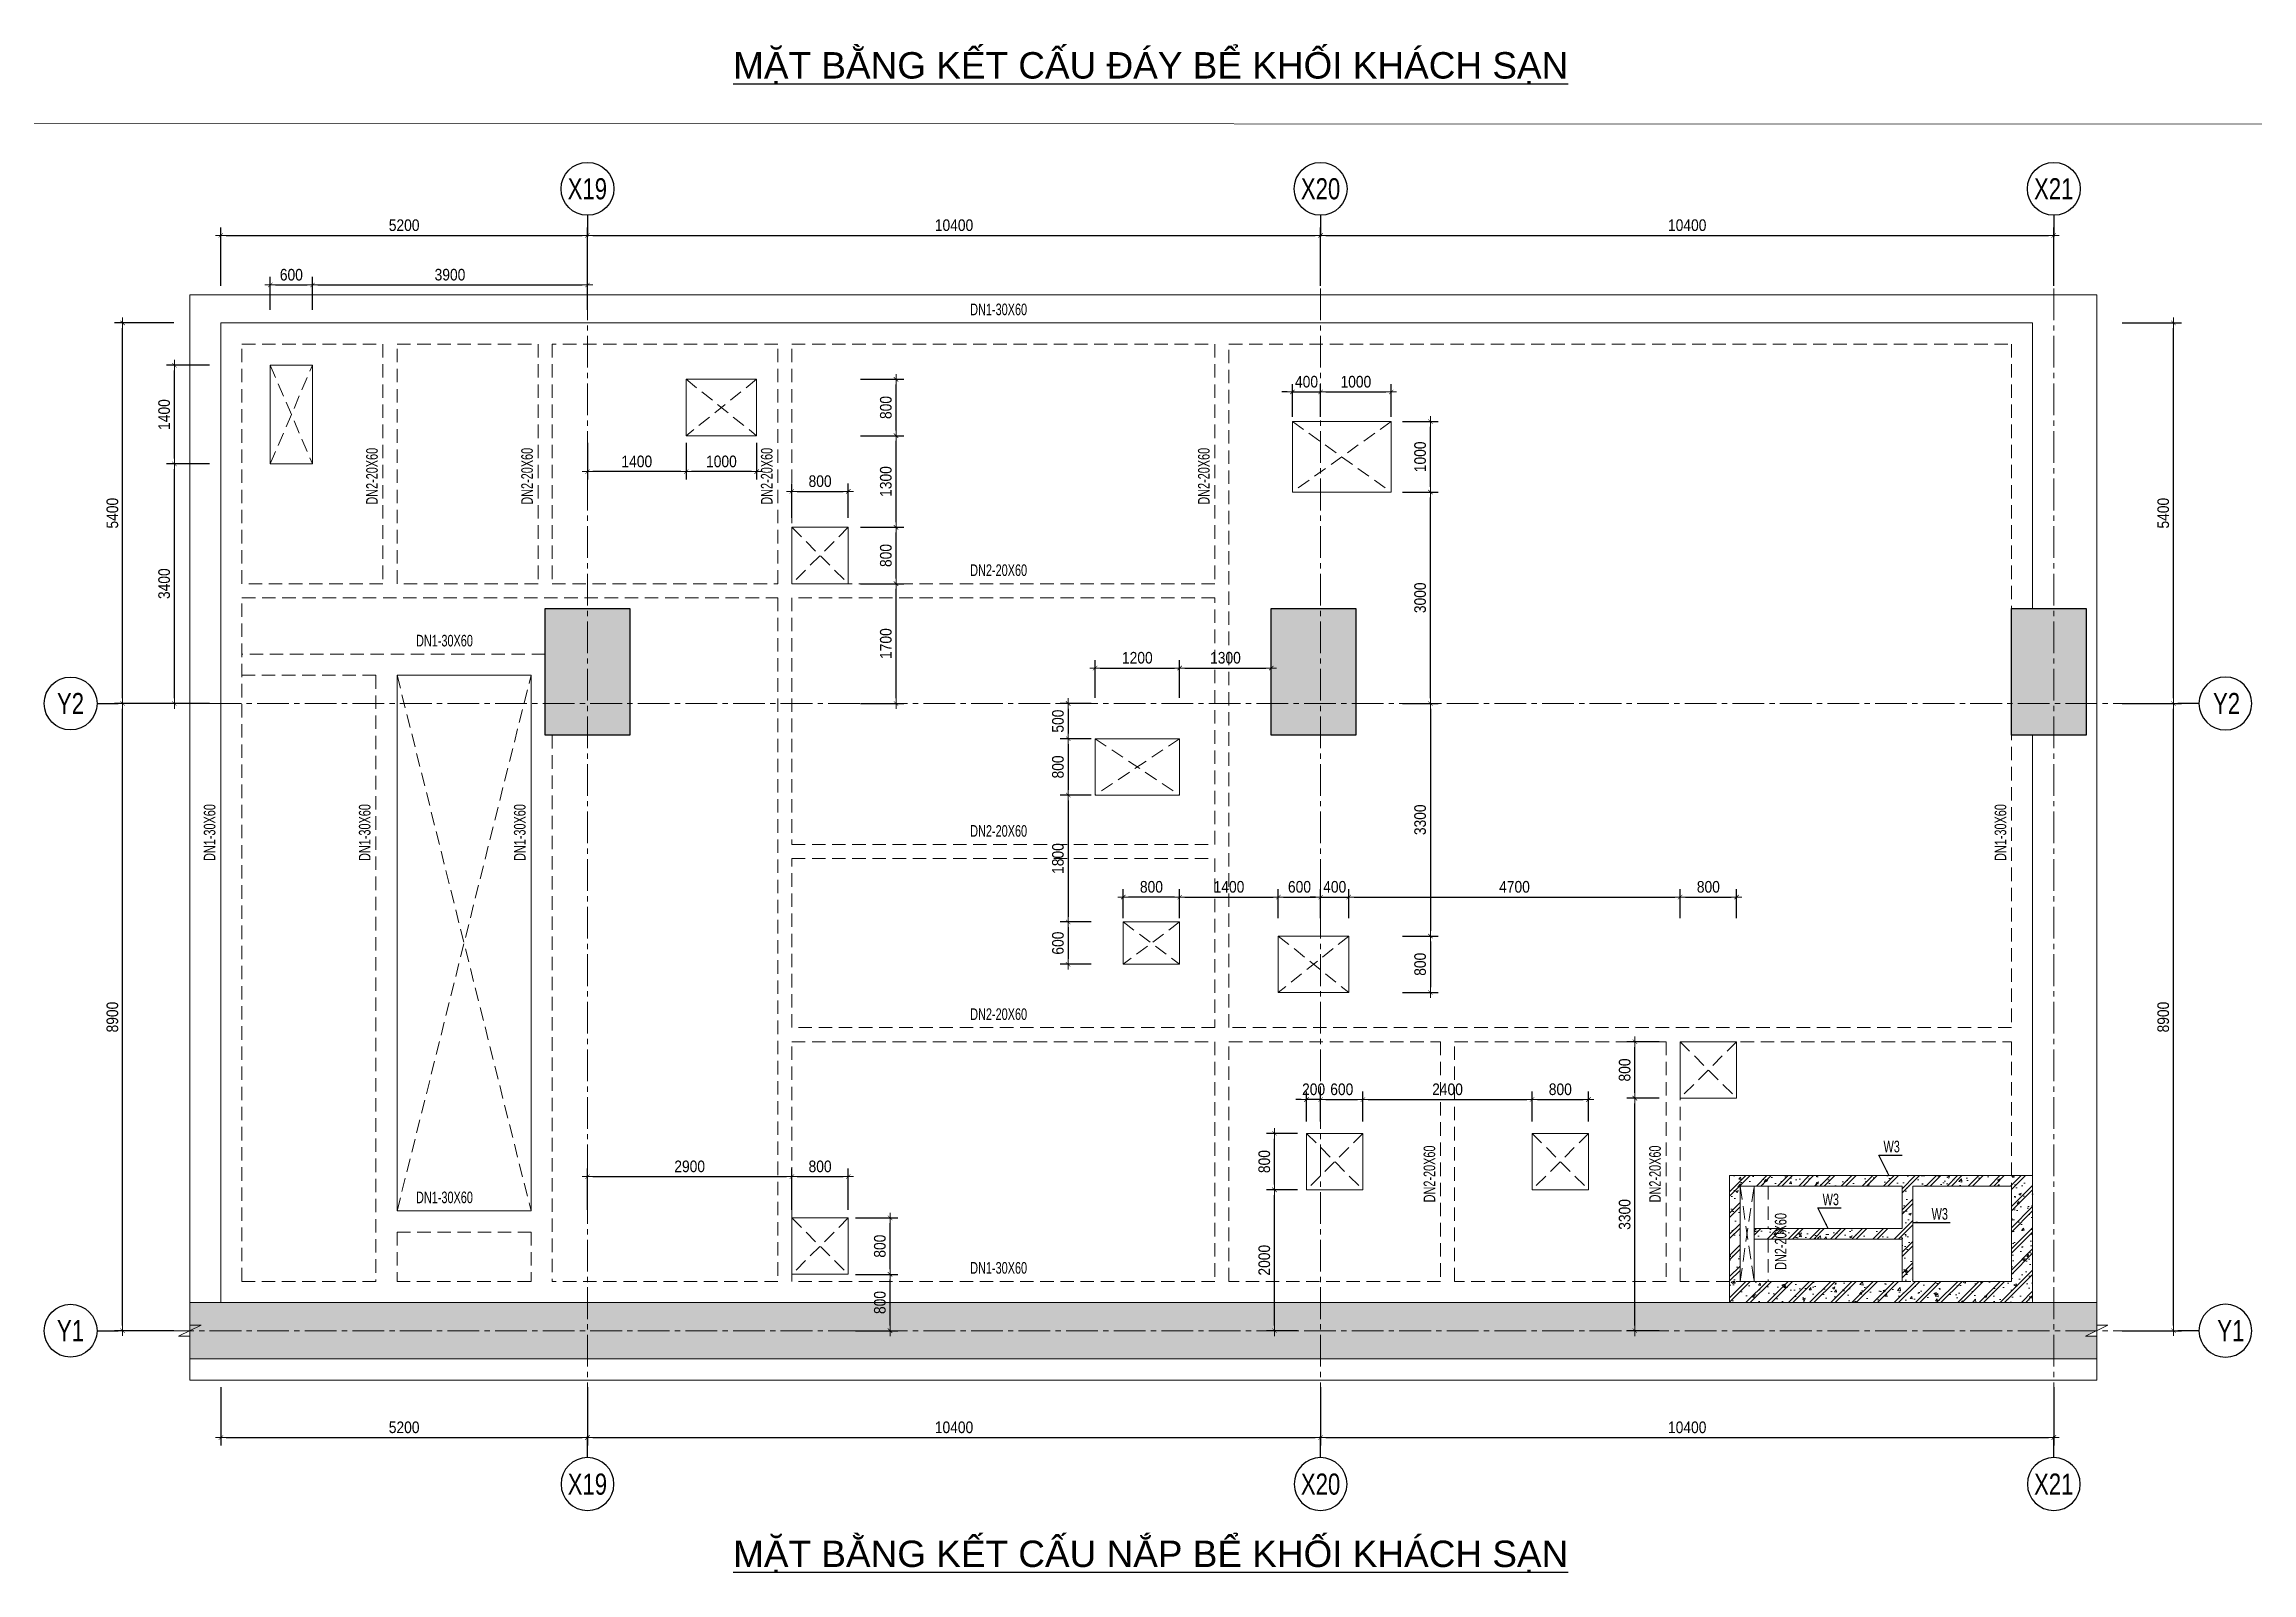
# Model space of a CAD drawing. Extents: x 512210 to 544733856, y -92216 to 2317910607.
# Drawn here: x 522230 to 553546, y -36576 to -14884 of the extents above; entities that cross this region are included whole.
import ezdxf
from ezdxf.enums import TextEntityAlignment as Align

# ---------------------------------------------------------------- set-up
doc = ezdxf.new("R2010")
doc.units = 0
doc.header["$LTSCALE"] = 300
doc.header["$MEASUREMENT"] = 0
for name, pattern in [('CENTER2', [1.125, 0.75, -0.125, 0.125, -0.125]), ('DASHED', [19.05, 12.7, -6.35]), ('HIDDEN', [0.375, 0.25, -0.125]), ('HIDDEN2', [4.7625, 3.175, -1.5875])]:
    doc.linetypes.add(name, pattern=pattern)
doc.layers.get('0').update_dxf_attribs({"linetype": 'CONTINUOUS'})
doc.layers.get('DEFPOINTS').update_dxf_attribs({"linetype": 'CONTINUOUS'})
for name, color, linetype, lineweight in [('00-TT.Dim', 8, 'CONTINUOUS', 13), ('NDC_S_AXIS', 5, 'CENTER2', 15), ('NDC_S_BEAM', 3, 'HIDDEN2', 20), ('NDC_S_DIM', 1, 'CONTINUOUS', 15), ('NDC_S_HATCH COLUMN AND WALL', 251, 'CONTINUOUS', 13), ('NDC_S_HATCH MATERIAL', 8, 'CONTINUOUS', 13), ('NDC_S_OPENING2', 9, 'DASHED', 13), ('NDC_S_SLAB', 2, 'CONTINUOUS', 18)]:
    doc.layers.add(name, color=color, linetype=linetype, lineweight=lineweight)
doc.layers.add('A-SYM', color=7, linetype='CONTINUOUS')
doc.layers.add('NDC_S-COLUMN', color=4, linetype='CONTINUOUS')
doc.styles.add('02. TT-ArialS', font='3t-unicode.shx', dxfattribs={"width": 0.7})
doc.styles.add('Heerim', font='', dxfattribs={"width": 0.8})
doc.styles.add('NDC_ARIAL', font='arial.ttf', dxfattribs={"width": 0.85})
doc.styles.get("Standard").update_dxf_attribs({"font": 'arial.ttf'})
doc.styles.get('Heerim').set_extended_font_data('Dotum')
doc.dimstyles.new('NDC_1-75', dxfattribs={"dimscale": 75, "dimtxt": 2.2, "dimasz": 1, "dimexe": 1.5, "dimexo": 0, "dimgap": 0.8, "dimtad": 1, "dimdec": 0, "dimdsep": 46, "dimtxsty": 'NDC_ARIAL', "dimblk": 'DIMMARK', "dimcen": 49999.938995, "dimdle": 1.5, "dimclrd": 1, "dimclre": 1, "dimclrt": 3, "dimadec": 0, "dimazin": 0, "dimtfac": 1, "dimtdec": 0, "dimtix": 1, "dimtmove": 1, "dimatfit": 3, "dimfxl": 1, "dimarcsym": 0})

msp = doc.modelspace()

# ---------------------------------------------------------------- texts
at = {"linetype": 'HIDDEN'}
for s, p in [('%%UMẶT BẰNG KẾT CẤU ĐÁY BỂ KHỐI KHÁCH SẠN', (532003.3, -15372.2)), ('%%UMẶT BẰNG KẾT CẤU NẮP BỂ KHỐI KHÁCH SẠN', (532003.3, -36493.1))]:
    msp.add_text(s, height=375, dxfattribs=at).set_placement(p)
at = {"layer": '00-TT.Dim', "color": 90, "style": '02. TT-ArialS', "width": 0.7}
for s, p in [('DN1-30X60', (535366.2, -18730.4)), ('DN2-20X60', (535366.2, -22430.4)), ('DN1-30X60', (527505.2, -23430.4)), ('DN2-20X60', (535366.2, -26130.4)), ('DN2-20X60', (535366.2, -28730.4)), ('W3', (548321.4, -30609.4)), ('DN1-30X60', (527505.2, -31330.4)), ('W3', (547457.7, -31359.4)), ('W3', (549003.5, -31564.6)), ('DN1-30X60', (535366.2, -32330.4))]:
    msp.add_text(s, height=165, dxfattribs=at).set_placement(p)
for s, p in [('DN2-20X60', (526962.5, -21419.2)), ('DN2-20X60', (529162.5, -21419.2)), ('DN2-20X60', (532562.5, -21419.2)), ('DN2-20X60', (538762.5, -21419.2)), ('DN1-30X60', (524659.4, -26474.7)), ('DN1-30X60', (526859.4, -26474.7)), ('DN1-30X60', (529059.4, -26474.7)), ('DN1-30X60', (550062.9, -26474.7)), ('DN2-20X60', (541962.5, -31319.2)), ('DN2-20X60', (545162.5, -31319.2)), ('DN2-20X60', (546945.2, -32277.1))]:
    msp.add_text(s, height=165, rotation=90, dxfattribs=at).set_placement(p)

# ---------------------------------------------------------------- blocks, each defined once
blk = doc.blocks.new('*U1')
for q in [(0, 0), (0, 2)]:
    blk.add_line((0, 4), q)
blk.add_circle((0, 9), 5)
at = {"style": 'Heerim', "width": 0.8}
blk.add_attdef('NO', text='', height=4, dxfattribs=at).set_placement((-0.01, 9.02), align=Align.MIDDLE_CENTER)
blk = doc.blocks.new('DIMMARK')
at = {"layer": 'NDC_S_DIM', "color": 1}
blk.add_line((-1.5, 0), (1, 0), dxfattribs=at)
at = {"layer": 'NDC_S_DIM', "color": 2, "const_width": 0.1}
blk.add_lwpolyline([(-0.42, -0.42), (0.42, 0.42)], dxfattribs=at)
blk = doc.blocks.new('*D1118')
at = {"layer": 'DEFPOINTS', "color": 0, "transparency": 16777216}
for p in [(10400, 6642), (0, 5924), (10400, 5924)]:
    blk.add_point(p, dxfattribs=at)
at = {"layer": 'NDC_S_DIM', "color": 1, "lineweight": -2, "transparency": 16777216}
for p, q in [((0, 5924), (0, 6754)), ((75, 6642), (10325, 6642)), ((10400, 5924), (10400, 6754))]:
    blk.add_line(p, q, dxfattribs=at)
at = {"layer": 'NDC_S_DIM', "color": 1, "lineweight": -2, "transparency": 16777216, "xscale": 75, "yscale": 75, "zscale": 75, "rotation": 180}
blk.add_blockref('DIMMARK', (0, 6642), dxfattribs=at)
at = {"layer": 'NDC_S_DIM', "color": 1, "lineweight": -2, "transparency": 16777216, "xscale": 75, "yscale": 75, "zscale": 75}
blk.add_blockref('DIMMARK', (10400, 6642), dxfattribs=at)
at = {"layer": 'NDC_S_DIM', "color": 3, "transparency": 16777216, "insert": (5200, 6786), "char_height": 165, "attachment_point": 5, "style": 'NDC_ARIAL'}
blk.add_mtext('10400', dxfattribs=at)
blk = doc.blocks.new('*D1119')
at = {"layer": 'DEFPOINTS', "color": 0, "transparency": 16777216}
for p in [(-6594, 5400), (-5867, 5400), (-5867, 0)]:
    blk.add_point(p, dxfattribs=at)
at = {"layer": 'NDC_S_DIM', "color": 1, "lineweight": -2, "transparency": 16777216}
for p, q in [((-5867, 5400), (-6707, 5400)), ((-6594, 75), (-6594, 5325)), ((-5867, 0), (-6707, 0))]:
    blk.add_line(p, q, dxfattribs=at)
at = {"layer": 'NDC_S_DIM', "color": 1, "lineweight": -2, "transparency": 16777216, "xscale": 75, "yscale": 75, "zscale": 75}
for p, rotation in [((-6594, 5400), 90), ((-6594, 0), 270)]:
    blk.add_blockref('DIMMARK', p, dxfattribs=dict(at, rotation=rotation))
at = {"layer": 'NDC_S_DIM', "color": 3, "transparency": 16777216, "insert": (-6738, 2700), "char_height": 165, "attachment_point": 5, "rotation": 90, "style": 'NDC_ARIAL'}
blk.add_mtext('5400', dxfattribs=at)
blk = doc.blocks.new('*D1120')
at = {"layer": 'DEFPOINTS', "color": 0, "transparency": 16777216}
for p in [(0, 6642), (-5200, 5924), (0, 5924)]:
    blk.add_point(p, dxfattribs=at)
at = {"layer": 'NDC_S_DIM', "color": 1, "lineweight": -2, "transparency": 16777216}
for p, q in [((-5200, 5924), (-5200, 6754)), ((-5125, 6642), (-75, 6642)), ((0, 5924), (0, 6754))]:
    blk.add_line(p, q, dxfattribs=at)
at = {"layer": 'NDC_S_DIM', "color": 1, "lineweight": -2, "transparency": 16777216, "xscale": 75, "yscale": 75, "zscale": 75, "rotation": 180}
blk.add_blockref('DIMMARK', (-5200, 6642), dxfattribs=at)
at = {"layer": 'NDC_S_DIM', "color": 1, "lineweight": -2, "transparency": 16777216, "xscale": 75, "yscale": 75, "zscale": 75}
blk.add_blockref('DIMMARK', (0, 6642), dxfattribs=at)
at = {"layer": 'NDC_S_DIM', "color": 3, "transparency": 16777216, "insert": (-2600, 6786), "char_height": 165, "attachment_point": 5, "style": 'NDC_ARIAL'}
blk.add_mtext('5200', dxfattribs=at)
blk = doc.blocks.new('*D1121')
at = {"layer": 'DEFPOINTS', "color": 0, "transparency": 16777216}
for p in [(20800, 6642), (10400, 5924), (20800, 5924)]:
    blk.add_point(p, dxfattribs=at)
at = {"layer": 'NDC_S_DIM', "color": 1, "lineweight": -2, "transparency": 16777216}
for p, q in [((10400, 5924), (10400, 6754)), ((10475, 6642), (20725, 6642)), ((20800, 5924), (20800, 6754))]:
    blk.add_line(p, q, dxfattribs=at)
at = {"layer": 'NDC_S_DIM', "color": 1, "lineweight": -2, "transparency": 16777216, "xscale": 75, "yscale": 75, "zscale": 75, "rotation": 180}
blk.add_blockref('DIMMARK', (10400, 6642), dxfattribs=at)
at = {"layer": 'NDC_S_DIM', "color": 1, "lineweight": -2, "transparency": 16777216, "xscale": 75, "yscale": 75, "zscale": 75}
blk.add_blockref('DIMMARK', (20800, 6642), dxfattribs=at)
at = {"layer": 'NDC_S_DIM', "color": 3, "transparency": 16777216, "insert": (15600, 6786), "char_height": 165, "attachment_point": 5, "style": 'NDC_ARIAL'}
blk.add_mtext('10400', dxfattribs=at)
blk = doc.blocks.new('*D1122')
at = {"layer": 'DEFPOINTS', "color": 0, "transparency": 16777216}
for p in [(-5867, 0), (-6594, 0), (-5867, -8900)]:
    blk.add_point(p, dxfattribs=at)
at = {"layer": 'NDC_S_DIM', "color": 1, "lineweight": -2, "transparency": 16777216}
for p, q in [((-5867, 0), (-6707, 0)), ((-6594, -8825), (-6594, -75)), ((-5867, -8900), (-6707, -8900))]:
    blk.add_line(p, q, dxfattribs=at)
at = {"layer": 'NDC_S_DIM', "color": 1, "lineweight": -2, "transparency": 16777216, "xscale": 75, "yscale": 75, "zscale": 75}
for p, rotation in [((-6594, 0), 90), ((-6594, -8900), 270)]:
    blk.add_blockref('DIMMARK', p, dxfattribs=dict(at, rotation=rotation))
at = {"layer": 'NDC_S_DIM', "color": 3, "transparency": 16777216, "insert": (-6738, -4450), "char_height": 165, "attachment_point": 5, "rotation": 90, "style": 'NDC_ARIAL'}
blk.add_mtext('8900', dxfattribs=at)
blk = doc.blocks.new('*D1123')
at = {"layer": 'DEFPOINTS', "color": 0, "transparency": 16777216}
for p in [(0, -9699), (10400, -9699), (10400, -10416)]:
    blk.add_point(p, dxfattribs=at)
at = {"layer": 'NDC_S_DIM', "color": 1, "lineweight": -2, "transparency": 16777216}
for p, q in [((0, -9699), (0, -10528)), ((10400, -9699), (10400, -10528)), ((75, -10416), (10325, -10416))]:
    blk.add_line(p, q, dxfattribs=at)
at = {"layer": 'NDC_S_DIM', "color": 1, "lineweight": -2, "transparency": 16777216, "xscale": 75, "yscale": 75, "zscale": 75, "rotation": 180}
blk.add_blockref('DIMMARK', (0, -10416), dxfattribs=at)
at = {"layer": 'NDC_S_DIM', "color": 1, "lineweight": -2, "transparency": 16777216, "xscale": 75, "yscale": 75, "zscale": 75}
blk.add_blockref('DIMMARK', (10400, -10416), dxfattribs=at)
at = {"layer": 'NDC_S_DIM', "color": 3, "transparency": 16777216, "insert": (5200, -10272), "char_height": 165, "attachment_point": 5, "style": 'NDC_ARIAL'}
blk.add_mtext('10400', dxfattribs=at)
blk = doc.blocks.new('*D1124')
at = {"layer": 'DEFPOINTS', "color": 0, "transparency": 16777216}
for p in [(-5200, -9699), (0, -9699), (0, -10416)]:
    blk.add_point(p, dxfattribs=at)
at = {"layer": 'NDC_S_DIM', "color": 1, "lineweight": -2, "transparency": 16777216}
for p, q in [((-5200, -9699), (-5200, -10528)), ((0, -9699), (0, -10528)), ((-5125, -10416), (-75, -10416))]:
    blk.add_line(p, q, dxfattribs=at)
at = {"layer": 'NDC_S_DIM', "color": 1, "lineweight": -2, "transparency": 16777216, "xscale": 75, "yscale": 75, "zscale": 75, "rotation": 180}
blk.add_blockref('DIMMARK', (-5200, -10416), dxfattribs=at)
at = {"layer": 'NDC_S_DIM', "color": 1, "lineweight": -2, "transparency": 16777216, "xscale": 75, "yscale": 75, "zscale": 75}
blk.add_blockref('DIMMARK', (0, -10416), dxfattribs=at)
at = {"layer": 'NDC_S_DIM', "color": 3, "transparency": 16777216, "insert": (-2600, -10272), "char_height": 165, "attachment_point": 5, "style": 'NDC_ARIAL'}
blk.add_mtext('5200', dxfattribs=at)
blk = doc.blocks.new('*D1125')
at = {"layer": 'DEFPOINTS', "color": 0, "transparency": 16777216}
for p in [(10400, -9699), (20800, -9699), (20800, -10416)]:
    blk.add_point(p, dxfattribs=at)
at = {"layer": 'NDC_S_DIM', "color": 1, "lineweight": -2, "transparency": 16777216}
for p, q in [((10400, -9699), (10400, -10528)), ((20800, -9699), (20800, -10528)), ((10475, -10416), (20725, -10416))]:
    blk.add_line(p, q, dxfattribs=at)
at = {"layer": 'NDC_S_DIM', "color": 1, "lineweight": -2, "transparency": 16777216, "xscale": 75, "yscale": 75, "zscale": 75, "rotation": 180}
blk.add_blockref('DIMMARK', (10400, -10416), dxfattribs=at)
at = {"layer": 'NDC_S_DIM', "color": 1, "lineweight": -2, "transparency": 16777216, "xscale": 75, "yscale": 75, "zscale": 75}
blk.add_blockref('DIMMARK', (20800, -10416), dxfattribs=at)
at = {"layer": 'NDC_S_DIM', "color": 3, "transparency": 16777216, "insert": (15600, -10272), "char_height": 165, "attachment_point": 5, "style": 'NDC_ARIAL'}
blk.add_mtext('10400', dxfattribs=at)
blk = doc.blocks.new('*D1126')
at = {"layer": 'DEFPOINTS', "color": 0, "transparency": 16777216}
for p in [(21770, 5400), (22497, 5400), (21770, 0)]:
    blk.add_point(p, dxfattribs=at)
at = {"layer": 'NDC_S_DIM', "color": 1, "lineweight": -2, "transparency": 16777216}
for p, q in [((21770, 5400), (22610, 5400)), ((22497, 75), (22497, 5325)), ((21770, 0), (22610, 0))]:
    blk.add_line(p, q, dxfattribs=at)
at = {"layer": 'NDC_S_DIM', "color": 1, "lineweight": -2, "transparency": 16777216, "xscale": 75, "yscale": 75, "zscale": 75}
for p, rotation in [((22497, 5400), 90), ((22497, 0), 270)]:
    blk.add_blockref('DIMMARK', p, dxfattribs=dict(at, rotation=rotation))
at = {"layer": 'NDC_S_DIM', "color": 3, "transparency": 16777216, "insert": (22353, 2700), "char_height": 165, "attachment_point": 5, "rotation": 90, "style": 'NDC_ARIAL'}
blk.add_mtext('5400', dxfattribs=at)
blk = doc.blocks.new('*D1127')
at = {"layer": 'DEFPOINTS', "color": 0, "transparency": 16777216}
for p in [(21770, 0), (22497, 0), (21770, -8900)]:
    blk.add_point(p, dxfattribs=at)
at = {"layer": 'NDC_S_DIM', "color": 1, "lineweight": -2, "transparency": 16777216}
for p, q in [((21770, 0), (22610, 0)), ((22497, -8825), (22497, -75)), ((21770, -8900), (22610, -8900))]:
    blk.add_line(p, q, dxfattribs=at)
at = {"layer": 'NDC_S_DIM', "color": 1, "lineweight": -2, "transparency": 16777216, "xscale": 75, "yscale": 75, "zscale": 75}
for p, rotation in [((22497, 0), 90), ((22497, -8900), 270)]:
    blk.add_blockref('DIMMARK', p, dxfattribs=dict(at, rotation=rotation))
at = {"layer": 'NDC_S_DIM', "color": 3, "transparency": 16777216, "insert": (22353, -4450), "char_height": 165, "attachment_point": 5, "rotation": 90, "style": 'NDC_ARIAL'}
blk.add_mtext('8900', dxfattribs=at)
blk = doc.blocks.new('*D384')
at = {"layer": 'DEFPOINTS', "color": 0, "transparency": 16777216}
for p in [(526037, -18301), (525437, -18654), (526037, -18654)]:
    blk.add_point(p, dxfattribs=at)
at = {"layer": 'NDC_S_DIM', "color": 1, "lineweight": -2, "transparency": 16777216}
for p, q in [((525437, -18654), (525437, -18188)), ((525512, -18301), (525962, -18301)), ((526037, -18654), (526037, -18188))]:
    blk.add_line(p, q, dxfattribs=at)
at = {"layer": 'NDC_S_DIM', "color": 1, "lineweight": -2, "transparency": 16777216, "xscale": 75, "yscale": 75, "zscale": 75, "rotation": 180}
blk.add_blockref('DIMMARK', (525437, -18301), dxfattribs=at)
at = {"layer": 'NDC_S_DIM', "color": 1, "lineweight": -2, "transparency": 16777216, "xscale": 75, "yscale": 75, "zscale": 75}
blk.add_blockref('DIMMARK', (526037, -18301), dxfattribs=at)
at = {"layer": 'NDC_S_DIM', "color": 3, "transparency": 16777216, "insert": (525737, -18157), "char_height": 165, "attachment_point": 5, "style": 'NDC_ARIAL'}
blk.add_mtext('600', dxfattribs=at)
blk = doc.blocks.new('*D385')
at = {"layer": 'DEFPOINTS', "color": 0, "transparency": 16777216}
for p in [(529937, -18301), (526037, -18654), (529937, -18654)]:
    blk.add_point(p, dxfattribs=at)
at = {"layer": 'NDC_S_DIM', "color": 1, "lineweight": -2, "transparency": 16777216}
for p, q in [((526037, -18654), (526037, -18188)), ((526112, -18301), (529862, -18301)), ((529937, -18654), (529937, -18188))]:
    blk.add_line(p, q, dxfattribs=at)
at = {"layer": 'NDC_S_DIM', "color": 1, "lineweight": -2, "transparency": 16777216, "xscale": 75, "yscale": 75, "zscale": 75, "rotation": 180}
blk.add_blockref('DIMMARK', (526037, -18301), dxfattribs=at)
at = {"layer": 'NDC_S_DIM', "color": 1, "lineweight": -2, "transparency": 16777216, "xscale": 75, "yscale": 75, "zscale": 75}
blk.add_blockref('DIMMARK', (529937, -18301), dxfattribs=at)
at = {"layer": 'NDC_S_DIM', "color": 3, "transparency": 16777216, "insert": (527987, -18156), "char_height": 165, "attachment_point": 5, "style": 'NDC_ARIAL'}
blk.add_mtext('3900', dxfattribs=at)
blk = doc.blocks.new('*D386')
at = {"layer": 'DEFPOINTS', "color": 0, "transparency": 16777216}
for p in [(524077, -20840), (524577, -20840), (524577, -24240)]:
    blk.add_point(p, dxfattribs=at)
at = {"layer": 'NDC_S_DIM', "color": 1, "lineweight": -2, "transparency": 16777216}
for p, q in [((524577, -20840), (523965, -20840)), ((524077, -24165), (524077, -20915)), ((524577, -24240), (523965, -24240))]:
    blk.add_line(p, q, dxfattribs=at)
at = {"layer": 'NDC_S_DIM', "color": 1, "lineweight": -2, "transparency": 16777216, "xscale": 75, "yscale": 75, "zscale": 75}
for p, rotation in [((524077, -20840), 90), ((524077, -24240), 270)]:
    blk.add_blockref('DIMMARK', p, dxfattribs=dict(at, rotation=rotation))
at = {"layer": 'NDC_S_DIM', "color": 3, "transparency": 16777216, "insert": (523933, -22540), "char_height": 165, "attachment_point": 5, "rotation": 90, "style": 'NDC_ARIAL'}
blk.add_mtext('3400', dxfattribs=at)
blk = doc.blocks.new('*D387')
at = {"layer": 'DEFPOINTS', "color": 0, "transparency": 16777216}
for p in [(524077, -19440), (524577, -19440), (524577, -20840)]:
    blk.add_point(p, dxfattribs=at)
at = {"layer": 'NDC_S_DIM', "color": 1, "lineweight": -2, "transparency": 16777216}
for p, q in [((524577, -19440), (523965, -19440)), ((524077, -20765), (524077, -19515)), ((524577, -20840), (523965, -20840))]:
    blk.add_line(p, q, dxfattribs=at)
at = {"layer": 'NDC_S_DIM', "color": 1, "lineweight": -2, "transparency": 16777216, "xscale": 75, "yscale": 75, "zscale": 75}
for p, rotation in [((524077, -19440), 90), ((524077, -20840), 270)]:
    blk.add_blockref('DIMMARK', p, dxfattribs=dict(at, rotation=rotation))
at = {"layer": 'NDC_S_DIM', "color": 3, "transparency": 16777216, "insert": (523933, -20140), "char_height": 165, "attachment_point": 5, "rotation": 90, "style": 'NDC_ARIAL'}
blk.add_mtext('1400', dxfattribs=at)
blk = doc.blocks.new('*D406')
at = {"layer": 'DEFPOINTS', "color": 0, "transparency": 16777216}
for p in [(531337, -20541), (532337, -20541), (531337, -20950)]:
    blk.add_point(p, dxfattribs=at)
at = {"layer": 'NDC_S_DIM', "color": 1, "lineweight": -2, "transparency": 16777216}
for p, q in [((531337, -20541), (531337, -21063)), ((532337, -20541), (532337, -21063)), ((532262, -20950), (531412, -20950))]:
    blk.add_line(p, q, dxfattribs=at)
at = {"layer": 'NDC_S_DIM', "color": 1, "lineweight": -2, "transparency": 16777216, "xscale": 75, "yscale": 75, "zscale": 75, "rotation": 180}
blk.add_blockref('DIMMARK', (531337, -20950), dxfattribs=at)
at = {"layer": 'NDC_S_DIM', "color": 1, "lineweight": -2, "transparency": 16777216, "xscale": 75, "yscale": 75, "zscale": 75}
blk.add_blockref('DIMMARK', (532337, -20950), dxfattribs=at)
at = {"layer": 'NDC_S_DIM', "color": 3, "transparency": 16777216, "insert": (531837, -20806), "char_height": 165, "attachment_point": 5, "style": 'NDC_ARIAL'}
blk.add_mtext('1000', dxfattribs=at)
blk = doc.blocks.new('*D407')
at = {"layer": 'DEFPOINTS', "color": 0, "transparency": 16777216}
for p in [(529937, -20541), (531337, -20541), (529937, -20950)]:
    blk.add_point(p, dxfattribs=at)
at = {"layer": 'NDC_S_DIM', "color": 1, "lineweight": -2, "transparency": 16777216}
for p, q in [((529937, -20541), (529937, -21063)), ((531337, -20541), (531337, -21063)), ((531262, -20950), (530012, -20950))]:
    blk.add_line(p, q, dxfattribs=at)
at = {"layer": 'NDC_S_DIM', "color": 1, "lineweight": -2, "transparency": 16777216, "xscale": 75, "yscale": 75, "zscale": 75, "rotation": 180}
blk.add_blockref('DIMMARK', (529937, -20950), dxfattribs=at)
at = {"layer": 'NDC_S_DIM', "color": 1, "lineweight": -2, "transparency": 16777216, "xscale": 75, "yscale": 75, "zscale": 75}
blk.add_blockref('DIMMARK', (531337, -20950), dxfattribs=at)
at = {"layer": 'NDC_S_DIM', "color": 3, "transparency": 16777216, "insert": (530637, -20806), "char_height": 165, "attachment_point": 5, "style": 'NDC_ARIAL'}
blk.add_mtext('1400', dxfattribs=at)
blk = doc.blocks.new('*D408')
at = {"layer": 'DEFPOINTS', "color": 0, "transparency": 16777216}
for p in [(533810, -22540), (534314, -22540), (533810, -24240)]:
    blk.add_point(p, dxfattribs=at)
at = {"layer": 'NDC_S_DIM', "color": 1, "lineweight": -2, "transparency": 16777216}
for p, q in [((533810, -22540), (534427, -22540)), ((534314, -24165), (534314, -22615)), ((533810, -24240), (534427, -24240))]:
    blk.add_line(p, q, dxfattribs=at)
at = {"layer": 'NDC_S_DIM', "color": 1, "lineweight": -2, "transparency": 16777216, "xscale": 75, "yscale": 75, "zscale": 75}
for p, rotation in [((534314, -22540), 90), ((534314, -24240), 270)]:
    blk.add_blockref('DIMMARK', p, dxfattribs=dict(at, rotation=rotation))
at = {"layer": 'NDC_S_DIM', "color": 3, "transparency": 16777216, "insert": (534170, -23390), "char_height": 165, "attachment_point": 5, "rotation": 90, "style": 'NDC_ARIAL'}
blk.add_mtext('1700', dxfattribs=at)
blk = doc.blocks.new('*D409')
at = {"layer": 'DEFPOINTS', "color": 0, "transparency": 16777216}
for p in [(533810, -21740), (534314, -21740), (533810, -22540)]:
    blk.add_point(p, dxfattribs=at)
at = {"layer": 'NDC_S_DIM', "color": 1, "lineweight": -2, "transparency": 16777216}
for p, q in [((533810, -21740), (534427, -21740)), ((534314, -22465), (534314, -21815)), ((533810, -22540), (534427, -22540))]:
    blk.add_line(p, q, dxfattribs=at)
at = {"layer": 'NDC_S_DIM', "color": 1, "lineweight": -2, "transparency": 16777216, "xscale": 75, "yscale": 75, "zscale": 75}
for p, rotation in [((534314, -21740), 90), ((534314, -22540), 270)]:
    blk.add_blockref('DIMMARK', p, dxfattribs=dict(at, rotation=rotation))
at = {"layer": 'NDC_S_DIM', "color": 3, "transparency": 16777216, "insert": (534170, -22140), "char_height": 165, "attachment_point": 5, "rotation": 90, "style": 'NDC_ARIAL'}
blk.add_mtext('800', dxfattribs=at)
blk = doc.blocks.new('*D410')
at = {"layer": 'DEFPOINTS', "color": 0, "transparency": 16777216}
for p in [(533810, -20440), (534314, -20440), (533810, -21740)]:
    blk.add_point(p, dxfattribs=at)
at = {"layer": 'NDC_S_DIM', "color": 1, "lineweight": -2, "transparency": 16777216}
for p, q in [((533810, -20440), (534427, -20440)), ((534314, -21665), (534314, -20515)), ((533810, -21740), (534427, -21740))]:
    blk.add_line(p, q, dxfattribs=at)
at = {"layer": 'NDC_S_DIM', "color": 1, "lineweight": -2, "transparency": 16777216, "xscale": 75, "yscale": 75, "zscale": 75}
for p, rotation in [((534314, -20440), 90), ((534314, -21740), 270)]:
    blk.add_blockref('DIMMARK', p, dxfattribs=dict(at, rotation=rotation))
at = {"layer": 'NDC_S_DIM', "color": 3, "transparency": 16777216, "insert": (534170, -21090), "char_height": 165, "attachment_point": 5, "rotation": 90, "style": 'NDC_ARIAL'}
blk.add_mtext('1300', dxfattribs=at)
blk = doc.blocks.new('*D411')
at = {"layer": 'DEFPOINTS', "color": 0, "transparency": 16777216}
for p in [(533810, -19640), (534314, -19640), (533810, -20440)]:
    blk.add_point(p, dxfattribs=at)
at = {"layer": 'NDC_S_DIM', "color": 1, "lineweight": -2, "transparency": 16777216}
for p, q in [((533810, -19640), (534427, -19640)), ((534314, -20365), (534314, -19715)), ((533810, -20440), (534427, -20440))]:
    blk.add_line(p, q, dxfattribs=at)
at = {"layer": 'NDC_S_DIM', "color": 1, "lineweight": -2, "transparency": 16777216, "xscale": 75, "yscale": 75, "zscale": 75}
for p, rotation in [((534314, -19640), 90), ((534314, -20440), 270)]:
    blk.add_blockref('DIMMARK', p, dxfattribs=dict(at, rotation=rotation))
at = {"layer": 'NDC_S_DIM', "color": 3, "transparency": 16777216, "insert": (534170, -20040), "char_height": 165, "attachment_point": 5, "rotation": 90, "style": 'NDC_ARIAL'}
blk.add_mtext('800', dxfattribs=at)
blk = doc.blocks.new('*D412')
at = {"layer": 'DEFPOINTS', "color": 0, "transparency": 16777216}
for p in [(533637, -21230), (532837, -21606), (533637, -21606)]:
    blk.add_point(p, dxfattribs=at)
at = {"layer": 'NDC_S_DIM', "color": 1, "lineweight": -2, "transparency": 16777216}
for p, q in [((532837, -21606), (532837, -21117)), ((532912, -21230), (533562, -21230)), ((533637, -21606), (533637, -21117))]:
    blk.add_line(p, q, dxfattribs=at)
at = {"layer": 'NDC_S_DIM', "color": 1, "lineweight": -2, "transparency": 16777216, "xscale": 75, "yscale": 75, "zscale": 75, "rotation": 180}
blk.add_blockref('DIMMARK', (532837, -21230), dxfattribs=at)
at = {"layer": 'NDC_S_DIM', "color": 1, "lineweight": -2, "transparency": 16777216, "xscale": 75, "yscale": 75, "zscale": 75}
blk.add_blockref('DIMMARK', (533637, -21230), dxfattribs=at)
at = {"layer": 'NDC_S_DIM', "color": 3, "transparency": 16777216, "insert": (533237, -21086), "char_height": 165, "attachment_point": 5, "style": 'NDC_ARIAL'}
blk.add_mtext('800', dxfattribs=at)
blk = doc.blocks.new('*D413')
at = {"layer": 'DEFPOINTS', "color": 0, "transparency": 16777216}
for p in [(533739, -32340), (534229, -32340), (533739, -33140)]:
    blk.add_point(p, dxfattribs=at)
at = {"layer": 'NDC_S_DIM', "color": 1, "lineweight": -2, "transparency": 16777216}
for p, q in [((533739, -32340), (534342, -32340)), ((534229, -33065), (534229, -32415)), ((533739, -33140), (534342, -33140))]:
    blk.add_line(p, q, dxfattribs=at)
at = {"layer": 'NDC_S_DIM', "color": 1, "lineweight": -2, "transparency": 16777216, "xscale": 75, "yscale": 75, "zscale": 75}
for p, rotation in [((534229, -32340), 90), ((534229, -33140), 270)]:
    blk.add_blockref('DIMMARK', p, dxfattribs=dict(at, rotation=rotation))
at = {"layer": 'NDC_S_DIM', "color": 3, "transparency": 16777216, "insert": (534085, -32740), "char_height": 165, "attachment_point": 5, "rotation": 90, "style": 'NDC_ARIAL'}
blk.add_mtext('800', dxfattribs=at)
blk = doc.blocks.new('*D414')
at = {"layer": 'DEFPOINTS', "color": 0, "transparency": 16777216}
for p in [(533739, -31540), (534229, -31540), (533739, -32340)]:
    blk.add_point(p, dxfattribs=at)
at = {"layer": 'NDC_S_DIM', "color": 1, "lineweight": -2, "transparency": 16777216}
for p, q in [((533739, -31540), (534342, -31540)), ((534229, -32265), (534229, -31615)), ((533739, -32340), (534342, -32340))]:
    blk.add_line(p, q, dxfattribs=at)
at = {"layer": 'NDC_S_DIM', "color": 1, "lineweight": -2, "transparency": 16777216, "xscale": 75, "yscale": 75, "zscale": 75}
for p, rotation in [((534229, -31540), 90), ((534229, -32340), 270)]:
    blk.add_blockref('DIMMARK', p, dxfattribs=dict(at, rotation=rotation))
at = {"layer": 'NDC_S_DIM', "color": 3, "transparency": 16777216, "insert": (534085, -31940), "char_height": 165, "attachment_point": 5, "rotation": 90, "style": 'NDC_ARIAL'}
blk.add_mtext('800', dxfattribs=at)
blk = doc.blocks.new('*D415')
at = {"layer": 'DEFPOINTS', "color": 0, "transparency": 16777216}
for p in [(532837, -30953), (529937, -31424), (532837, -31424)]:
    blk.add_point(p, dxfattribs=at)
at = {"layer": 'NDC_S_DIM', "color": 1, "lineweight": -2, "transparency": 16777216}
for p, q in [((529937, -31424), (529937, -30840)), ((530012, -30953), (532762, -30953)), ((532837, -31424), (532837, -30840))]:
    blk.add_line(p, q, dxfattribs=at)
at = {"layer": 'NDC_S_DIM', "color": 1, "lineweight": -2, "transparency": 16777216, "xscale": 75, "yscale": 75, "zscale": 75, "rotation": 180}
blk.add_blockref('DIMMARK', (529937, -30953), dxfattribs=at)
at = {"layer": 'NDC_S_DIM', "color": 1, "lineweight": -2, "transparency": 16777216, "xscale": 75, "yscale": 75, "zscale": 75}
blk.add_blockref('DIMMARK', (532837, -30953), dxfattribs=at)
at = {"layer": 'NDC_S_DIM', "color": 3, "transparency": 16777216, "insert": (531387, -30809), "char_height": 165, "attachment_point": 5, "style": 'NDC_ARIAL'}
blk.add_mtext('2900', dxfattribs=at)
blk = doc.blocks.new('*D416')
at = {"layer": 'DEFPOINTS', "color": 0, "transparency": 16777216}
for p in [(533637, -30953), (532837, -31424), (533637, -31424)]:
    blk.add_point(p, dxfattribs=at)
at = {"layer": 'NDC_S_DIM', "color": 1, "lineweight": -2, "transparency": 16777216}
for p, q in [((532837, -31424), (532837, -30840)), ((532912, -30953), (533562, -30953)), ((533637, -31424), (533637, -30840))]:
    blk.add_line(p, q, dxfattribs=at)
at = {"layer": 'NDC_S_DIM', "color": 1, "lineweight": -2, "transparency": 16777216, "xscale": 75, "yscale": 75, "zscale": 75, "rotation": 180}
blk.add_blockref('DIMMARK', (532837, -30953), dxfattribs=at)
at = {"layer": 'NDC_S_DIM', "color": 1, "lineweight": -2, "transparency": 16777216, "xscale": 75, "yscale": 75, "zscale": 75}
blk.add_blockref('DIMMARK', (533637, -30953), dxfattribs=at)
at = {"layer": 'NDC_S_DIM', "color": 3, "transparency": 16777216, "insert": (533237, -30809), "char_height": 165, "attachment_point": 5, "style": 'NDC_ARIAL'}
blk.add_mtext('800', dxfattribs=at)
blk = doc.blocks.new('*D417')
at = {"layer": 'DEFPOINTS', "color": 0, "transparency": 16777216}
for p in [(537083, -24240), (536756, -24740), (537083, -24740)]:
    blk.add_point(p, dxfattribs=at)
at = {"layer": 'NDC_S_DIM', "color": 1, "lineweight": -2, "transparency": 16777216}
for p, q in [((537083, -24240), (536643, -24240)), ((536756, -24315), (536756, -24665)), ((537083, -24740), (536643, -24740))]:
    blk.add_line(p, q, dxfattribs=at)
at = {"layer": 'NDC_S_DIM', "color": 1, "lineweight": -2, "transparency": 16777216, "xscale": 75, "yscale": 75, "zscale": 75}
for p, rotation in [((536756, -24240), 90), ((536756, -24740), 270)]:
    blk.add_blockref('DIMMARK', p, dxfattribs=dict(at, rotation=rotation))
at = {"layer": 'NDC_S_DIM', "color": 3, "transparency": 16777216, "insert": (536611, -24490), "char_height": 165, "attachment_point": 5, "rotation": 90, "style": 'NDC_ARIAL'}
blk.add_mtext('500', dxfattribs=at)
blk = doc.blocks.new('*D418')
at = {"layer": 'DEFPOINTS', "color": 0, "transparency": 16777216}
for p in [(537083, -24740), (536756, -25540), (537083, -25540)]:
    blk.add_point(p, dxfattribs=at)
at = {"layer": 'NDC_S_DIM', "color": 1, "lineweight": -2, "transparency": 16777216}
for p, q in [((537083, -24740), (536643, -24740)), ((536756, -24815), (536756, -25465)), ((537083, -25540), (536643, -25540))]:
    blk.add_line(p, q, dxfattribs=at)
at = {"layer": 'NDC_S_DIM', "color": 1, "lineweight": -2, "transparency": 16777216, "xscale": 75, "yscale": 75, "zscale": 75}
for p, rotation in [((536756, -24740), 90), ((536756, -25540), 270)]:
    blk.add_blockref('DIMMARK', p, dxfattribs=dict(at, rotation=rotation))
at = {"layer": 'NDC_S_DIM', "color": 3, "transparency": 16777216, "insert": (536611, -25140), "char_height": 165, "attachment_point": 5, "rotation": 90, "style": 'NDC_ARIAL'}
blk.add_mtext('800', dxfattribs=at)
blk = doc.blocks.new('*D419')
at = {"layer": 'DEFPOINTS', "color": 0, "transparency": 16777216}
for p in [(537083, -25540), (536756, -27340), (537083, -27340)]:
    blk.add_point(p, dxfattribs=at)
at = {"layer": 'NDC_S_DIM', "color": 1, "lineweight": -2, "transparency": 16777216}
for p, q in [((537083, -25540), (536643, -25540)), ((536756, -25615), (536756, -27265)), ((537083, -27340), (536643, -27340))]:
    blk.add_line(p, q, dxfattribs=at)
at = {"layer": 'NDC_S_DIM', "color": 1, "lineweight": -2, "transparency": 16777216, "xscale": 75, "yscale": 75, "zscale": 75}
for p, rotation in [((536756, -25540), 90), ((536756, -27340), 270)]:
    blk.add_blockref('DIMMARK', p, dxfattribs=dict(at, rotation=rotation))
at = {"layer": 'NDC_S_DIM', "color": 3, "transparency": 16777216, "insert": (536611, -26440), "char_height": 165, "attachment_point": 5, "rotation": 90, "style": 'NDC_ARIAL'}
blk.add_mtext('1800', dxfattribs=at)
blk = doc.blocks.new('*D420')
at = {"layer": 'DEFPOINTS', "color": 0, "transparency": 16777216}
for p in [(537083, -27340), (536756, -27940), (537083, -27940)]:
    blk.add_point(p, dxfattribs=at)
at = {"layer": 'NDC_S_DIM', "color": 1, "lineweight": -2, "transparency": 16777216}
for p, q in [((537083, -27340), (536643, -27340)), ((536756, -27415), (536756, -27865)), ((537083, -27940), (536643, -27940))]:
    blk.add_line(p, q, dxfattribs=at)
at = {"layer": 'NDC_S_DIM', "color": 1, "lineweight": -2, "transparency": 16777216, "xscale": 75, "yscale": 75, "zscale": 75}
for p, rotation in [((536756, -27340), 90), ((536756, -27940), 270)]:
    blk.add_blockref('DIMMARK', p, dxfattribs=dict(at, rotation=rotation))
at = {"layer": 'NDC_S_DIM', "color": 3, "transparency": 16777216, "insert": (536611, -27640), "char_height": 165, "attachment_point": 5, "rotation": 90, "style": 'NDC_ARIAL'}
blk.add_mtext('600', dxfattribs=at)
blk = doc.blocks.new('*D421')
at = {"layer": 'DEFPOINTS', "color": 0, "transparency": 16777216}
for p in [(538337, -23737), (537137, -24160), (538337, -24160)]:
    blk.add_point(p, dxfattribs=at)
at = {"layer": 'NDC_S_DIM', "color": 1, "lineweight": -2, "transparency": 16777216}
for p, q in [((537137, -24160), (537137, -23624)), ((537212, -23737), (538262, -23737)), ((538337, -24160), (538337, -23624))]:
    blk.add_line(p, q, dxfattribs=at)
at = {"layer": 'NDC_S_DIM', "color": 1, "lineweight": -2, "transparency": 16777216, "xscale": 75, "yscale": 75, "zscale": 75, "rotation": 180}
blk.add_blockref('DIMMARK', (537137, -23737), dxfattribs=at)
at = {"layer": 'NDC_S_DIM', "color": 1, "lineweight": -2, "transparency": 16777216, "xscale": 75, "yscale": 75, "zscale": 75}
blk.add_blockref('DIMMARK', (538337, -23737), dxfattribs=at)
at = {"layer": 'NDC_S_DIM', "color": 3, "transparency": 16777216, "insert": (537737, -23592), "char_height": 165, "attachment_point": 5, "style": 'NDC_ARIAL'}
blk.add_mtext('1200', dxfattribs=at)
blk = doc.blocks.new('*D422')
at = {"layer": 'DEFPOINTS', "color": 0, "transparency": 16777216}
for p in [(539637, -23737), (538337, -24160), (539637, -24160)]:
    blk.add_point(p, dxfattribs=at)
at = {"layer": 'NDC_S_DIM', "color": 1, "lineweight": -2, "transparency": 16777216}
for p, q in [((538337, -24160), (538337, -23624)), ((538412, -23737), (539562, -23737)), ((539637, -24160), (539637, -23624))]:
    blk.add_line(p, q, dxfattribs=at)
at = {"layer": 'NDC_S_DIM', "color": 1, "lineweight": -2, "transparency": 16777216, "xscale": 75, "yscale": 75, "zscale": 75, "rotation": 180}
blk.add_blockref('DIMMARK', (538337, -23737), dxfattribs=at)
at = {"layer": 'NDC_S_DIM', "color": 1, "lineweight": -2, "transparency": 16777216, "xscale": 75, "yscale": 75, "zscale": 75}
blk.add_blockref('DIMMARK', (539637, -23737), dxfattribs=at)
at = {"layer": 'NDC_S_DIM', "color": 3, "transparency": 16777216, "insert": (538987, -23592), "char_height": 165, "attachment_point": 5, "style": 'NDC_ARIAL'}
blk.add_mtext('1300', dxfattribs=at)
blk = doc.blocks.new('*D423')
at = {"layer": 'DEFPOINTS', "color": 0, "transparency": 16777216}
for p in [(541500, -21240), (541894, -21240), (541500, -24240)]:
    blk.add_point(p, dxfattribs=at)
at = {"layer": 'NDC_S_DIM', "color": 1, "lineweight": -2, "transparency": 16777216}
for p, q in [((541500, -21240), (542006, -21240)), ((541894, -24165), (541894, -21315)), ((541500, -24240), (542006, -24240))]:
    blk.add_line(p, q, dxfattribs=at)
at = {"layer": 'NDC_S_DIM', "color": 1, "lineweight": -2, "transparency": 16777216, "xscale": 75, "yscale": 75, "zscale": 75}
for p, rotation in [((541894, -21240), 90), ((541894, -24240), 270)]:
    blk.add_blockref('DIMMARK', p, dxfattribs=dict(at, rotation=rotation))
at = {"layer": 'NDC_S_DIM', "color": 3, "transparency": 16777216, "insert": (541749, -22740), "char_height": 165, "attachment_point": 5, "rotation": 90, "style": 'NDC_ARIAL'}
blk.add_mtext('3000', dxfattribs=at)
blk = doc.blocks.new('*D424')
at = {"layer": 'DEFPOINTS', "color": 0, "transparency": 16777216}
for p in [(541500, -20240), (541894, -20240), (541500, -21240)]:
    blk.add_point(p, dxfattribs=at)
at = {"layer": 'NDC_S_DIM', "color": 1, "lineweight": -2, "transparency": 16777216}
for p, q in [((541500, -20240), (542006, -20240)), ((541894, -21165), (541894, -20315)), ((541500, -21240), (542006, -21240))]:
    blk.add_line(p, q, dxfattribs=at)
at = {"layer": 'NDC_S_DIM', "color": 1, "lineweight": -2, "transparency": 16777216, "xscale": 75, "yscale": 75, "zscale": 75}
for p, rotation in [((541894, -20240), 90), ((541894, -21240), 270)]:
    blk.add_blockref('DIMMARK', p, dxfattribs=dict(at, rotation=rotation))
at = {"layer": 'NDC_S_DIM', "color": 3, "transparency": 16777216, "insert": (541749, -20740), "char_height": 165, "attachment_point": 5, "rotation": 90, "style": 'NDC_ARIAL'}
blk.add_mtext('1000', dxfattribs=at)
blk = doc.blocks.new('*D425')
at = {"layer": 'DEFPOINTS', "color": 0, "transparency": 16777216}
for p in [(541500, -24240), (541500, -27540), (541894, -27540)]:
    blk.add_point(p, dxfattribs=at)
at = {"layer": 'NDC_S_DIM', "color": 1, "lineweight": -2, "transparency": 16777216}
for p, q in [((541500, -24240), (542006, -24240)), ((541894, -24315), (541894, -27465)), ((541500, -27540), (542006, -27540))]:
    blk.add_line(p, q, dxfattribs=at)
at = {"layer": 'NDC_S_DIM', "color": 1, "lineweight": -2, "transparency": 16777216, "xscale": 75, "yscale": 75, "zscale": 75}
for p, rotation in [((541894, -24240), 90), ((541894, -27540), 270)]:
    blk.add_blockref('DIMMARK', p, dxfattribs=dict(at, rotation=rotation))
at = {"layer": 'NDC_S_DIM', "color": 3, "transparency": 16777216, "insert": (541749, -25890), "char_height": 165, "attachment_point": 5, "rotation": 90, "style": 'NDC_ARIAL'}
blk.add_mtext('3300', dxfattribs=at)
blk = doc.blocks.new('*D426')
at = {"layer": 'DEFPOINTS', "color": 0, "transparency": 16777216}
for p in [(541500, -27540), (541500, -28340), (541894, -28340)]:
    blk.add_point(p, dxfattribs=at)
at = {"layer": 'NDC_S_DIM', "color": 1, "lineweight": -2, "transparency": 16777216}
for p, q in [((541500, -27540), (542006, -27540)), ((541894, -27615), (541894, -28265)), ((541500, -28340), (542006, -28340))]:
    blk.add_line(p, q, dxfattribs=at)
at = {"layer": 'NDC_S_DIM', "color": 1, "lineweight": -2, "transparency": 16777216, "xscale": 75, "yscale": 75, "zscale": 75}
for p, rotation in [((541894, -27540), 90), ((541894, -28340), 270)]:
    blk.add_blockref('DIMMARK', p, dxfattribs=dict(at, rotation=rotation))
at = {"layer": 'NDC_S_DIM', "color": 3, "transparency": 16777216, "insert": (541749, -27940), "char_height": 165, "attachment_point": 5, "rotation": 90, "style": 'NDC_ARIAL'}
blk.add_mtext('800', dxfattribs=at)
blk = doc.blocks.new('*D427')
at = {"layer": 'DEFPOINTS', "color": 0, "transparency": 16777216}
for p in [(537537, -26987), (537537, -27286), (538337, -27286)]:
    blk.add_point(p, dxfattribs=at)
at = {"layer": 'NDC_S_DIM', "color": 1, "lineweight": -2, "transparency": 16777216}
for p, q in [((537537, -27286), (537537, -26874)), ((538337, -27286), (538337, -26874)), ((538262, -26987), (537612, -26987))]:
    blk.add_line(p, q, dxfattribs=at)
at = {"layer": 'NDC_S_DIM', "color": 1, "lineweight": -2, "transparency": 16777216, "xscale": 75, "yscale": 75, "zscale": 75, "rotation": 180}
blk.add_blockref('DIMMARK', (537537, -26987), dxfattribs=at)
at = {"layer": 'NDC_S_DIM', "color": 1, "lineweight": -2, "transparency": 16777216, "xscale": 75, "yscale": 75, "zscale": 75}
blk.add_blockref('DIMMARK', (538337, -26987), dxfattribs=at)
at = {"layer": 'NDC_S_DIM', "color": 3, "transparency": 16777216, "insert": (537937, -26842), "char_height": 165, "attachment_point": 5, "style": 'NDC_ARIAL'}
blk.add_mtext('800', dxfattribs=at)
blk = doc.blocks.new('*D428')
at = {"layer": 'DEFPOINTS', "color": 0, "transparency": 16777216}
for p in [(539737, -26987), (538337, -27286), (539737, -27286)]:
    blk.add_point(p, dxfattribs=at)
at = {"layer": 'NDC_S_DIM', "color": 1, "lineweight": -2, "transparency": 16777216}
for p, q in [((538337, -27286), (538337, -26874)), ((539737, -27286), (539737, -26874)), ((538412, -26987), (539662, -26987))]:
    blk.add_line(p, q, dxfattribs=at)
at = {"layer": 'NDC_S_DIM', "color": 1, "lineweight": -2, "transparency": 16777216, "xscale": 75, "yscale": 75, "zscale": 75, "rotation": 180}
blk.add_blockref('DIMMARK', (538337, -26987), dxfattribs=at)
at = {"layer": 'NDC_S_DIM', "color": 1, "lineweight": -2, "transparency": 16777216, "xscale": 75, "yscale": 75, "zscale": 75}
blk.add_blockref('DIMMARK', (539737, -26987), dxfattribs=at)
at = {"layer": 'NDC_S_DIM', "color": 3, "transparency": 16777216, "insert": (539037, -26842), "char_height": 165, "attachment_point": 5, "style": 'NDC_ARIAL'}
blk.add_mtext('1400', dxfattribs=at)
blk = doc.blocks.new('*D429')
at = {"layer": 'DEFPOINTS', "color": 0, "transparency": 16777216}
for p in [(540337, -26987), (539737, -27286), (540337, -27286)]:
    blk.add_point(p, dxfattribs=at)
at = {"layer": 'NDC_S_DIM', "color": 1, "lineweight": -2, "transparency": 16777216}
for p, q in [((539737, -27286), (539737, -26874)), ((540337, -27286), (540337, -26874)), ((539812, -26987), (540262, -26987))]:
    blk.add_line(p, q, dxfattribs=at)
at = {"layer": 'NDC_S_DIM', "color": 1, "lineweight": -2, "transparency": 16777216, "xscale": 75, "yscale": 75, "zscale": 75, "rotation": 180}
blk.add_blockref('DIMMARK', (539737, -26987), dxfattribs=at)
at = {"layer": 'NDC_S_DIM', "color": 1, "lineweight": -2, "transparency": 16777216, "xscale": 75, "yscale": 75, "zscale": 75}
blk.add_blockref('DIMMARK', (540337, -26987), dxfattribs=at)
at = {"layer": 'NDC_S_DIM', "color": 3, "transparency": 16777216, "insert": (540037, -26842), "char_height": 165, "attachment_point": 5, "style": 'NDC_ARIAL'}
blk.add_mtext('600', dxfattribs=at)
blk = doc.blocks.new('*D430')
at = {"layer": 'DEFPOINTS', "color": 0, "transparency": 16777216}
for p in [(540737, -26987), (540337, -27286), (540737, -27286)]:
    blk.add_point(p, dxfattribs=at)
at = {"layer": 'NDC_S_DIM', "color": 1, "lineweight": -2, "transparency": 16777216}
for p, q in [((540337, -27286), (540337, -26874)), ((540737, -27286), (540737, -26874)), ((540262, -26987), (540187, -26987)), ((540337, -26987), (540737, -26987)), ((540812, -26987), (540887, -26987))]:
    blk.add_line(p, q, dxfattribs=at)
at = {"layer": 'NDC_S_DIM', "color": 1, "lineweight": -2, "transparency": 16777216, "xscale": 75, "yscale": 75, "zscale": 75}
blk.add_blockref('DIMMARK', (540337, -26987), dxfattribs=at)
at = {"layer": 'NDC_S_DIM', "color": 1, "lineweight": -2, "transparency": 16777216, "xscale": 75, "yscale": 75, "zscale": 75, "rotation": 180}
blk.add_blockref('DIMMARK', (540737, -26987), dxfattribs=at)
at = {"layer": 'NDC_S_DIM', "color": 3, "transparency": 16777216, "insert": (540537, -26842), "char_height": 165, "attachment_point": 5, "style": 'NDC_ARIAL'}
blk.add_mtext('400', dxfattribs=at)
blk = doc.blocks.new('*D431')
at = {"layer": 'DEFPOINTS', "color": 0, "transparency": 16777216}
for p in [(540337, -19819), (539937, -20171), (540337, -20171)]:
    blk.add_point(p, dxfattribs=at)
at = {"layer": 'NDC_S_DIM', "color": 1, "lineweight": -2, "transparency": 16777216}
for p, q in [((539937, -20171), (539937, -19707)), ((540337, -20171), (540337, -19707)), ((539862, -19819), (539787, -19819)), ((539937, -19819), (540337, -19819)), ((540412, -19819), (540487, -19819))]:
    blk.add_line(p, q, dxfattribs=at)
at = {"layer": 'NDC_S_DIM', "color": 1, "lineweight": -2, "transparency": 16777216, "xscale": 75, "yscale": 75, "zscale": 75}
blk.add_blockref('DIMMARK', (539937, -19819), dxfattribs=at)
at = {"layer": 'NDC_S_DIM', "color": 1, "lineweight": -2, "transparency": 16777216, "xscale": 75, "yscale": 75, "zscale": 75, "rotation": 180}
blk.add_blockref('DIMMARK', (540337, -19819), dxfattribs=at)
at = {"layer": 'NDC_S_DIM', "color": 3, "transparency": 16777216, "insert": (540137, -19675), "char_height": 165, "attachment_point": 5, "style": 'NDC_ARIAL'}
blk.add_mtext('400', dxfattribs=at)
blk = doc.blocks.new('*D432')
at = {"layer": 'DEFPOINTS', "color": 0, "transparency": 16777216}
for p in [(541337, -19819), (540337, -20171), (541337, -20171)]:
    blk.add_point(p, dxfattribs=at)
at = {"layer": 'NDC_S_DIM', "color": 1, "lineweight": -2, "transparency": 16777216}
for p, q in [((540337, -20171), (540337, -19707)), ((541337, -20171), (541337, -19707)), ((540412, -19819), (541262, -19819))]:
    blk.add_line(p, q, dxfattribs=at)
at = {"layer": 'NDC_S_DIM', "color": 1, "lineweight": -2, "transparency": 16777216, "xscale": 75, "yscale": 75, "zscale": 75, "rotation": 180}
blk.add_blockref('DIMMARK', (540337, -19819), dxfattribs=at)
at = {"layer": 'NDC_S_DIM', "color": 1, "lineweight": -2, "transparency": 16777216, "xscale": 75, "yscale": 75, "zscale": 75}
blk.add_blockref('DIMMARK', (541337, -19819), dxfattribs=at)
at = {"layer": 'NDC_S_DIM', "color": 3, "transparency": 16777216, "insert": (540837, -19675), "char_height": 165, "attachment_point": 5, "style": 'NDC_ARIAL'}
blk.add_mtext('1000', dxfattribs=at)
blk = doc.blocks.new('*D433')
at = {"layer": 'DEFPOINTS', "color": 0, "transparency": 16777216}
for p in [(540137, -29859), (540137, -30172), (540337, -30172)]:
    blk.add_point(p, dxfattribs=at)
at = {"layer": 'NDC_S_DIM', "color": 1, "lineweight": -2, "transparency": 16777216}
for p, q in [((540137, -30172), (540137, -29747)), ((540337, -30172), (540337, -29747)), ((540062, -29859), (539987, -29859)), ((540337, -29859), (540137, -29859)), ((540412, -29859), (540487, -29859))]:
    blk.add_line(p, q, dxfattribs=at)
at = {"layer": 'NDC_S_DIM', "color": 1, "lineweight": -2, "transparency": 16777216, "xscale": 75, "yscale": 75, "zscale": 75}
blk.add_blockref('DIMMARK', (540137, -29859), dxfattribs=at)
at = {"layer": 'NDC_S_DIM', "color": 1, "lineweight": -2, "transparency": 16777216, "xscale": 75, "yscale": 75, "zscale": 75, "rotation": 180}
blk.add_blockref('DIMMARK', (540337, -29859), dxfattribs=at)
at = {"layer": 'NDC_S_DIM', "color": 3, "transparency": 16777216, "insert": (540237, -29715), "char_height": 165, "attachment_point": 5, "style": 'NDC_ARIAL'}
blk.add_mtext('200', dxfattribs=at)
blk = doc.blocks.new('*D434')
at = {"layer": 'DEFPOINTS', "color": 0, "transparency": 16777216}
for p in [(540937, -29859), (540337, -30172), (540937, -30172)]:
    blk.add_point(p, dxfattribs=at)
at = {"layer": 'NDC_S_DIM', "color": 1, "lineweight": -2, "transparency": 16777216}
for p, q in [((540337, -30172), (540337, -29747)), ((540937, -30172), (540937, -29747)), ((540412, -29859), (540862, -29859))]:
    blk.add_line(p, q, dxfattribs=at)
at = {"layer": 'NDC_S_DIM', "color": 1, "lineweight": -2, "transparency": 16777216, "xscale": 75, "yscale": 75, "zscale": 75, "rotation": 180}
blk.add_blockref('DIMMARK', (540337, -29859), dxfattribs=at)
at = {"layer": 'NDC_S_DIM', "color": 1, "lineweight": -2, "transparency": 16777216, "xscale": 75, "yscale": 75, "zscale": 75}
blk.add_blockref('DIMMARK', (540937, -29859), dxfattribs=at)
at = {"layer": 'NDC_S_DIM', "color": 3, "transparency": 16777216, "insert": (540637, -29715), "char_height": 165, "attachment_point": 5, "style": 'NDC_ARIAL'}
blk.add_mtext('600', dxfattribs=at)
blk = doc.blocks.new('*D435')
at = {"layer": 'DEFPOINTS', "color": 0, "transparency": 16777216}
for p in [(543337, -29859), (540937, -30172), (543337, -30172)]:
    blk.add_point(p, dxfattribs=at)
at = {"layer": 'NDC_S_DIM', "color": 1, "lineweight": -2, "transparency": 16777216}
for p, q in [((540937, -30172), (540937, -29747)), ((543337, -30172), (543337, -29747)), ((541012, -29859), (543262, -29859))]:
    blk.add_line(p, q, dxfattribs=at)
at = {"layer": 'NDC_S_DIM', "color": 1, "lineweight": -2, "transparency": 16777216, "xscale": 75, "yscale": 75, "zscale": 75, "rotation": 180}
blk.add_blockref('DIMMARK', (540937, -29859), dxfattribs=at)
at = {"layer": 'NDC_S_DIM', "color": 1, "lineweight": -2, "transparency": 16777216, "xscale": 75, "yscale": 75, "zscale": 75}
blk.add_blockref('DIMMARK', (543337, -29859), dxfattribs=at)
at = {"layer": 'NDC_S_DIM', "color": 3, "transparency": 16777216, "insert": (542137, -29715), "char_height": 165, "attachment_point": 5, "style": 'NDC_ARIAL'}
blk.add_mtext('2400', dxfattribs=at)
blk = doc.blocks.new('*D436')
at = {"layer": 'DEFPOINTS', "color": 0, "transparency": 16777216}
for p in [(544137, -29859), (543337, -30172), (544137, -30172)]:
    blk.add_point(p, dxfattribs=at)
at = {"layer": 'NDC_S_DIM', "color": 1, "lineweight": -2, "transparency": 16777216}
for p, q in [((543337, -30172), (543337, -29747)), ((544137, -30172), (544137, -29747)), ((543412, -29859), (544062, -29859))]:
    blk.add_line(p, q, dxfattribs=at)
at = {"layer": 'NDC_S_DIM', "color": 1, "lineweight": -2, "transparency": 16777216, "xscale": 75, "yscale": 75, "zscale": 75, "rotation": 180}
blk.add_blockref('DIMMARK', (543337, -29859), dxfattribs=at)
at = {"layer": 'NDC_S_DIM', "color": 1, "lineweight": -2, "transparency": 16777216, "xscale": 75, "yscale": 75, "zscale": 75}
blk.add_blockref('DIMMARK', (544137, -29859), dxfattribs=at)
at = {"layer": 'NDC_S_DIM', "color": 3, "transparency": 16777216, "insert": (543737, -29715), "char_height": 165, "attachment_point": 5, "style": 'NDC_ARIAL'}
blk.add_mtext('800', dxfattribs=at)
blk = doc.blocks.new('*D437')
at = {"layer": 'DEFPOINTS', "color": 0, "transparency": 16777216}
for p in [(539682, -31140), (540009, -31140), (540009, -33140)]:
    blk.add_point(p, dxfattribs=at)
at = {"layer": 'NDC_S_DIM', "color": 1, "lineweight": -2, "transparency": 16777216}
for p, q in [((540009, -31140), (539569, -31140)), ((539682, -33065), (539682, -31215)), ((540009, -33140), (539569, -33140))]:
    blk.add_line(p, q, dxfattribs=at)
at = {"layer": 'NDC_S_DIM', "color": 1, "lineweight": -2, "transparency": 16777216, "xscale": 75, "yscale": 75, "zscale": 75}
for p, rotation in [((539682, -31140), 90), ((539682, -33140), 270)]:
    blk.add_blockref('DIMMARK', p, dxfattribs=dict(at, rotation=rotation))
at = {"layer": 'NDC_S_DIM', "color": 3, "transparency": 16777216, "insert": (539538, -32140), "char_height": 165, "attachment_point": 5, "rotation": 90, "style": 'NDC_ARIAL'}
blk.add_mtext('2000', dxfattribs=at)
blk = doc.blocks.new('*D438')
at = {"layer": 'DEFPOINTS', "color": 0, "transparency": 16777216}
for p in [(539682, -30340), (540009, -30340), (540009, -31140)]:
    blk.add_point(p, dxfattribs=at)
at = {"layer": 'NDC_S_DIM', "color": 1, "lineweight": -2, "transparency": 16777216}
for p, q in [((540009, -30340), (539569, -30340)), ((539682, -31065), (539682, -30415)), ((540009, -31140), (539569, -31140))]:
    blk.add_line(p, q, dxfattribs=at)
at = {"layer": 'NDC_S_DIM', "color": 1, "lineweight": -2, "transparency": 16777216, "xscale": 75, "yscale": 75, "zscale": 75}
for p, rotation in [((539682, -30340), 90), ((539682, -31140), 270)]:
    blk.add_blockref('DIMMARK', p, dxfattribs=dict(at, rotation=rotation))
at = {"layer": 'NDC_S_DIM', "color": 3, "transparency": 16777216, "insert": (539538, -30740), "char_height": 165, "attachment_point": 5, "rotation": 90, "style": 'NDC_ARIAL'}
blk.add_mtext('800', dxfattribs=at)
blk = doc.blocks.new('*D439')
at = {"layer": 'DEFPOINTS', "color": 0, "transparency": 16777216}
for p in [(544794, -29840), (545138, -29840), (545138, -33140)]:
    blk.add_point(p, dxfattribs=at)
at = {"layer": 'NDC_S_DIM', "color": 1, "lineweight": -2, "transparency": 16777216}
for p, q in [((545138, -29840), (544682, -29840)), ((544794, -33065), (544794, -29915)), ((545138, -33140), (544682, -33140))]:
    blk.add_line(p, q, dxfattribs=at)
at = {"layer": 'NDC_S_DIM', "color": 1, "lineweight": -2, "transparency": 16777216, "xscale": 75, "yscale": 75, "zscale": 75}
for p, rotation in [((544794, -29840), 90), ((544794, -33140), 270)]:
    blk.add_blockref('DIMMARK', p, dxfattribs=dict(at, rotation=rotation))
at = {"layer": 'NDC_S_DIM', "color": 3, "transparency": 16777216, "insert": (544650, -31490), "char_height": 165, "attachment_point": 5, "rotation": 90, "style": 'NDC_ARIAL'}
blk.add_mtext('3300', dxfattribs=at)
blk = doc.blocks.new('*D440')
at = {"layer": 'DEFPOINTS', "color": 0, "transparency": 16777216}
for p in [(544794, -29040), (545138, -29040), (545138, -29840)]:
    blk.add_point(p, dxfattribs=at)
at = {"layer": 'NDC_S_DIM', "color": 1, "lineweight": -2, "transparency": 16777216}
for p, q in [((545138, -29040), (544682, -29040)), ((544794, -29765), (544794, -29115)), ((545138, -29840), (544682, -29840))]:
    blk.add_line(p, q, dxfattribs=at)
at = {"layer": 'NDC_S_DIM', "color": 1, "lineweight": -2, "transparency": 16777216, "xscale": 75, "yscale": 75, "zscale": 75}
for p, rotation in [((544794, -29040), 90), ((544794, -29840), 270)]:
    blk.add_blockref('DIMMARK', p, dxfattribs=dict(at, rotation=rotation))
at = {"layer": 'NDC_S_DIM', "color": 3, "transparency": 16777216, "insert": (544650, -29440), "char_height": 165, "attachment_point": 5, "rotation": 90, "style": 'NDC_ARIAL'}
blk.add_mtext('800', dxfattribs=at)
blk = doc.blocks.new('*D441')
at = {"layer": 'DEFPOINTS', "color": 0, "transparency": 16777216}
for p in [(545437, -26987), (540737, -27286), (545437, -27286)]:
    blk.add_point(p, dxfattribs=at)
at = {"layer": 'NDC_S_DIM', "color": 1, "lineweight": -2, "transparency": 16777216}
for p, q in [((540737, -27286), (540737, -26874)), ((545437, -27286), (545437, -26874)), ((540812, -26987), (545362, -26987))]:
    blk.add_line(p, q, dxfattribs=at)
at = {"layer": 'NDC_S_DIM', "color": 1, "lineweight": -2, "transparency": 16777216, "xscale": 75, "yscale": 75, "zscale": 75, "rotation": 180}
blk.add_blockref('DIMMARK', (540737, -26987), dxfattribs=at)
at = {"layer": 'NDC_S_DIM', "color": 1, "lineweight": -2, "transparency": 16777216, "xscale": 75, "yscale": 75, "zscale": 75}
blk.add_blockref('DIMMARK', (545437, -26987), dxfattribs=at)
at = {"layer": 'NDC_S_DIM', "color": 3, "transparency": 16777216, "insert": (543087, -26842), "char_height": 165, "attachment_point": 5, "style": 'NDC_ARIAL'}
blk.add_mtext('4700', dxfattribs=at)
blk = doc.blocks.new('*D442')
at = {"layer": 'DEFPOINTS', "color": 0, "transparency": 16777216}
for p in [(546237, -26987), (545437, -27286), (546237, -27286)]:
    blk.add_point(p, dxfattribs=at)
at = {"layer": 'NDC_S_DIM', "color": 1, "lineweight": -2, "transparency": 16777216}
for p, q in [((545437, -27286), (545437, -26874)), ((546237, -27286), (546237, -26874)), ((545512, -26987), (546162, -26987))]:
    blk.add_line(p, q, dxfattribs=at)
at = {"layer": 'NDC_S_DIM', "color": 1, "lineweight": -2, "transparency": 16777216, "xscale": 75, "yscale": 75, "zscale": 75, "rotation": 180}
blk.add_blockref('DIMMARK', (545437, -26987), dxfattribs=at)
at = {"layer": 'NDC_S_DIM', "color": 1, "lineweight": -2, "transparency": 16777216, "xscale": 75, "yscale": 75, "zscale": 75}
blk.add_blockref('DIMMARK', (546237, -26987), dxfattribs=at)
at = {"layer": 'NDC_S_DIM', "color": 3, "transparency": 16777216, "insert": (545837, -26842), "char_height": 165, "attachment_point": 5, "style": 'NDC_ARIAL'}
blk.add_mtext('800', dxfattribs=at)
blk = doc.blocks.new('fdafdas')
at = {"layer": 'NDC_S_HATCH COLUMN AND WALL'}
h = blk.add_hatch(color=256, dxfattribs=at)
h.paths.add_polyline_path([(600, 1350), (-600, 1350), (-600, 0), (600, 0)])
h.paths.add_polyline_path([(600, -450), (600, 0), (-600, 0), (-600, -450)])
for points in [[(9700, 1350), (10900, 1350), (10900, -450), (9700, -450)], [(20200, 1350), (21258.5, 1350), (21258.5, -450), (20200, -450)]]:
    blk.add_hatch(color=256, dxfattribs=at).paths.add_polyline_path(points)
at = {"layer": 'NDC_S_HATCH MATERIAL'}
h = blk.add_hatch(dxfattribs=at)
h.set_pattern_fill('BT-01', color=256, scale=50, pattern_type=2)
h.set_pattern_definition([(50, (-419212.34, 11665.22), (358.6301, -31.37607), [37.5, -412.5]), (355, (-419212.34, 11665.22), (-69.37567, 376.09607), [30, -330]), (100.4514, (-419182.45, 11662.6), (289.2547, 344.71977), [31.8701, -350.57106]), (46.1842, (-419212.34, 11765.2), (533.62052, -82.7595), [56.25, -618.75]), (96.6356, (-419167.87, 11758.3), (467.33135, 487.05894), [47.80514, -525.8565]), (351.1842, (-419212.34, 11765.2), (467.331, 487.0593), [45, -495]), (21, (-419162.34, 11740.22), (298.45353, -201.30945), [37.5, -412.5]), (326, (-419162.34, 11740.22), (121.65767, 362.57502), [30, -330]), (71.4514, (-419137.47, 11723.44), (420.11131, 161.26525), [31.8701, -350.57106]), (37.5, (-419212.34, 11665.22), (6.079928, 166.446927), [0, -326, 0, -335, 0, -331.25]), (7.5, (-419212.34, 11665.22), (131.53477, 197.205856), [0, -191, 0, -318.5, 0, -126.25]), (327.5, (-419323.84, 11665.22), (266.91122, -11.277436), [0, -125, 0, -390, 0, -517.5]), (317.5, (-419373.84, 11665.22), (291.59308, 50.05249), [0, -162.5, 0, -259, 0, -367.5]), (45, (-419212.34, 11665.22), (-150.26019, 150.26019), []), (45, (-419212.34, 11726.47), (-150.26019, 150.26019), [])])
h.paths.add_polyline_path([(16350, -6850), (16550, -6850), (18650, -6850), (18650, -7450), (16550, -7450), (16550, -7600), (18650, -7600), (18650, -8200), (18800, -8200), (18800, -6850), (20200, -6850), (20200, -6700), (16200, -6700), (16200, -8200), (16350, -8200)], flags=17)
h.paths.add_polyline_path([(20500, -6700), (20200, -6700), (20200, -8200), (18800, -8200), (16200, -8200), (16200, -8500), (20500, -8500)])
h = blk.add_hatch(dxfattribs=at)
h.set_pattern_fill('BT-01', color=256, scale=100, style=0, pattern_type=2)
h.set_pattern_definition([(50, (-481897.46, 13590.1), (717.2602, -62.75213), [75, -825]), (355, (-481897.46, 13590.1), (-138.7513, 752.1921), [60, -660]), (100.4514, (-481837.7, 13584.86), (578.5094, 689.4395), [63.7402, -701.1421]), (46.1842, (-481897.5, 13790.1), (1067.241, -165.519), [112.5, -1237.5]), (96.6356, (-481808.5, 13776.3), (934.6627, 974.1179), [95.6103, -1051.713]), (351.1842, (-481897.5, 13790.1), (934.662, 974.1186), [90, -990]), (21, (-481797.46, 13740.1), (596.90705, -402.6189), [75, -825]), (326, (-481797.46, 13740.1), (243.3153, 725.15), [60, -660]), (71.4514, (-481747.7, 13706.54), (840.2226, 322.5305), [63.7402, -701.1421]), (37.5, (-481897.46, 13590.1), (12.15986, 332.89385), [0, -652, 0, -670, 0, -662.5]), (7.5, (-481897.46, 13590.1), (263.06954, 394.4117), [0, -382, 0, -637, 0, -252.5]), (327.5, (-482120.46, 13590.1), (533.82244, -22.55487), [0, -250, 0, -780, 0, -1035]), (317.5, (-482220.46, 13590.1), (583.18617, 100.105), [0, -325, 0, -518, 0, -735]), (45, (-481897.46, 13590.1), (-300.52038, 300.52038), []), (45, (-481897.46, 13712.6), (-300.52038, 300.52038), [])])
h.paths.add_polyline_path([(21408.5, -8500), (-5641.5, -8500), (-5641.5, -9300), (21408.5, -9300), (21408.5, -8980), (21248.5, -8980), (21408.5, -8900)])
at = {"layer": 'NDC_S-COLUMN'}
for points in [[(-600, 1350), (600, 1350), (600, -450), (-600, -450)], [(9700, 1350), (10900, 1350), (10900, -450), (9700, -450)], [(20200, 1350), (21258.5, 1350), (21258.5, -450), (20200, -450)]]:
    blk.add_lwpolyline(points, close=True, dxfattribs=at)
at = {"layer": 'NDC_S_AXIS', "ltscale": 2}
for points in [[(0, 6565.5), (0, -10571.3)], [(10400, 6565.5), (10400, -10571.3)], [(20800, 6565.5), (20800, -10571.3)], [(-6709.1, 0), (21901.4, 0)], [(-6709.1, -8900), (21901.4, -8900)]]:
    blk.add_lwpolyline(points, dxfattribs=at)
at = {"layer": 'NDC_S_BEAM', "ltscale": 0.2}
for points in [[(-2900, 1700), (-4900, 1700), (-4900, 5100), (-2900, 5100)], [(-700, 1700), (-2700, 1700), (-2700, 5100), (-700, 5100)], [(2700, 5100), (-500, 5100), (-500, 1700), (2700, 1700)], [(8900, 1700), (2900, 1700), (2900, 5100), (8900, 5100)], [(9100, 5100), (20200, 5100), (20200, -4600), (9100, -4600)], [(2900, -2000), (8900, -2000), (8900, 1500), (2900, 1500)], [(2900, -2200), (8900, -2200), (8900, -4600), (2900, -4600)], [(2900, -4800), (8900, -4800), (8900, -8200), (2900, -8200)], [(9100, -4800), (12100, -4800), (12100, -8200), (9100, -8200)], [(12300, -4800), (15300, -4800), (15300, -8200), (12300, -8200)], [(15500, -4800), (20200, -4800), (20200, -8200), (15500, -8200)]]:
    blk.add_lwpolyline(points, close=True, dxfattribs=at)
for points in [[(-3000, -8200), (-4900, -8200), (-4900, 1500), (2700, 1500), (2700, -8200), (-500, -8200)], [(-600, 700), (-4900, 700)], [(-3000, 400), (-4900, 400)], [(-3000, 400), (-3000, -8200)], [(-500, -450), (-500, -8200)], [(16750, -6850), (16750, -7450)], [(-2700, -7500), (-2700, -8200)], [(-2700, -7500), (-800, -7500)], [(-800, -7500), (-800, -8200)], [(16750, -7600), (16750, -8200)], [(-800, -8200), (-2700, -8200)]]:
    blk.add_lwpolyline(points, dxfattribs=at)
at = {"layer": 'NDC_S_DIM', "color": 250}
blk.add_lwpolyline([(-5641.5, -9599.9), (21408.5, -9599.9), (21408.5, 5798.5), (-5641.5, 5798.5)], close=True, dxfattribs=at)
blk.add_lwpolyline([(-5641.5, -9599.9), (21408.5, -9599.9), (21408.5, 5798.5), (-5641.5, 5798.5)], close=True, dxfattribs=at)
at = {"layer": 'NDC_S_DIM'}
for points in [[(-5641.5, -9460), (-5641.5, -8980), (-5801.5, -8980), (-5481.5, -8820), (-5641.5, -8820), (-5641.5, -8340)], [(21408.5, -9460), (21408.5, -8980), (21248.5, -8980), (21568.5, -8820), (21408.5, -8820), (21408.5, -8340)]]:
    blk.add_lwpolyline(points, dxfattribs=at)
at = {"layer": 'NDC_S_OPENING2', "ltscale": 0.05}
for points in [[(-4500, 4800), (-3900, 3400)], [(-4500, 3400), (-3900, 4800)], [(1400, 4600), (2400, 3800)], [(2400, 4600), (1400, 3800)], [(10000, 4000), (11400, 3000)], [(11400, 4000), (10000, 3000)], [(2900, 2500), (3700, 1700)], [(3700, 2500), (2900, 1700)], [(-2700, 400), (-800, -7200)], [(-2700, -7200), (-800, 400)], [(7200, -500), (8400, -1300)], [(8400, -500), (7200, -1300)], [(7600, -3100), (8400, -3700)], [(8400, -3100), (7600, -3700)], [(9800, -3300), (10800, -4100)], [(10800, -3300), (9800, -4100)], [(15500, -4800), (16300, -5600)], [(16300, -4800), (15500, -5600)], [(10200, -6100), (11000, -6900)], [(11000, -6100), (10200, -6900)], [(13400, -6100), (14200, -6900)], [(14200, -6100), (13400, -6900)], [(16350, -6850), (16550, -8200)], [(16350, -8200), (16550, -6850)], [(2900, -7300), (3700, -8100)], [(3700, -7300), (2900, -8100)]]:
    blk.add_lwpolyline(points, dxfattribs=at)
at = {"layer": 'NDC_S_SLAB'}
for points in [[(20500, 1350), (20500, 5400), (-5200, 5400), (-5200, -8500), (20500, -8500), (20500, -450)], [(21408.5, -8500), (-5641.5, -8500)], [(21408.5, -9300), (-5641.5, -9300)]]:
    blk.add_lwpolyline(points, dxfattribs=at)
for points in [[(-4500, 4800), (-3900, 4800), (-3900, 3400), (-4500, 3400)], [(1400, 4600), (2400, 4600), (2400, 3800), (1400, 3800)], [(10000, 4000), (11400, 4000), (11400, 3000), (10000, 3000)], [(2900, 2500), (3700, 2500), (3700, 1700), (2900, 1700)], [(-2700, 400), (-800, 400), (-800, -7200), (-2700, -7200)], [(7200, -500), (8400, -500), (8400, -1300), (7200, -1300)], [(7600, -3100), (8400, -3100), (8400, -3700), (7600, -3700)], [(9800, -3300), (10800, -3300), (10800, -4100), (9800, -4100)], [(15500, -4800), (16300, -4800), (16300, -5600), (15500, -5600)], [(10200, -6100), (11000, -6100), (11000, -6900), (10200, -6900)], [(13400, -6100), (14200, -6100), (14200, -6900), (13400, -6900)], [(16200, -6700), (20500, -6700), (20500, -8500), (16200, -8500)], [(16350, -6850), (16550, -6850), (16550, -8200), (16350, -8200)], [(16550, -6850), (18650, -6850), (18650, -7450), (16550, -7450)], [(18800, -6850), (20200, -6850), (20200, -8200), (18800, -8200)], [(2900, -7300), (3700, -7300), (3700, -8100), (2900, -8100)], [(16550, -7600), (18650, -7600), (18650, -8200), (16550, -8200)]]:
    blk.add_lwpolyline(points, close=True, dxfattribs=at)
at = {"layer": 'A-SYM', "xscale": 75, "yscale": 75, "zscale": 75}
for p, values in [((0, 6627), {'NO': 'X19'}), ((10400, 6627), {'NO': 'X20'}), ((20800, 6627), {'NO': 'X21'})]:
    blk.add_blockref('*U1', p, dxfattribs=at).add_auto_attribs(values)
at = {"layer": 'A-SYM'}
ref = blk.add_blockref('*U1', (-6656.4, 0), dxfattribs=dict(at, xscale=75.00000000000031, yscale=75.00000000000031, zscale=75.00000000000031, rotation=90))
ref.add_attrib('NO', 'Y2', dxfattribs={"layer": '0', "height": 300, "style": 'Heerim', "width": 0.8}).set_placement((-7332.7, -0.5), align=Align.MIDDLE_CENTER)
ref = blk.add_blockref('*U1', (22559.4, 0), dxfattribs=dict(at, xscale=-75, yscale=75, zscale=75, rotation=270))
ref.add_attrib('NO', 'Y2', dxfattribs={"layer": '0', "height": 300, "style": 'Heerim', "width": 0.8}).set_placement((23250.7, -0.5), align=Align.MIDDLE_CENTER)
ref = blk.add_blockref('*U1', (-6656.4, -8900), dxfattribs=dict(at, xscale=75.00000000000031, yscale=75.00000000000031, zscale=75.00000000000031, rotation=90))
ref.add_attrib('NO', 'Y1', dxfattribs={"layer": '0', "height": 300, "style": 'Heerim', "width": 0.8}).set_placement((-7332.7, -8900.5), align=Align.MIDDLE_CENTER)
ref = blk.add_blockref('*U1', (22559.4, -8900), dxfattribs=dict(at, xscale=-75, yscale=75, zscale=75, rotation=270))
ref.add_attrib('NO', 'Y1', dxfattribs={"layer": '0', "height": 300, "style": 'Heerim', "width": 0.8}).set_placement((23311.3, -8900.5), align=Align.MIDDLE_CENTER)
ref = blk.add_blockref('*U1', (0, -10401), dxfattribs=dict(at, xscale=-75, yscale=75, zscale=75, rotation=180))
ref.add_attrib('NO', 'X19', dxfattribs={"layer": '0', "height": 300, "style": 'Heerim', "width": 0.8}).set_placement((-0.5, -11076.9), align=Align.MIDDLE_CENTER)
ref = blk.add_blockref('*U1', (10400, -10401), dxfattribs=dict(at, xscale=-75, yscale=75, zscale=75, rotation=180))
ref.add_attrib('NO', 'X20', dxfattribs={"layer": '0', "height": 300, "style": 'Heerim', "width": 0.8}).set_placement((10399.5, -11076.9), align=Align.MIDDLE_CENTER)
ref = blk.add_blockref('*U1', (20800, -10401), dxfattribs=dict(at, xscale=-75, yscale=75, zscale=75, rotation=180))
ref.add_attrib('NO', 'X21', dxfattribs={"layer": '0', "height": 300, "style": 'Heerim', "width": 0.8}).set_placement((20799.5, -11076.9), align=Align.MIDDLE_CENTER)
at = {"layer": 'NDC_S_DIM'}
for base, p1, p2, picture, middle in [((0, 6641.8), (-5200, 5924.5), (0, 5924.5), '*D1120', (-2600, 6786.1)), ((10400, 6641.8), (0, 5924.5), (10400, 5924.5), '*D1118', (5200, 6786.1)), ((20800, 6641.8), (10400, 5924.5), (20800, 5924.5), '*D1121', (15600, 6786.1)), ((0, -10415.9), (-5200, -9698.5), (0, -9698.5), '*D1124', (-2600, -10271.7)), ((10400, -10415.9), (0, -9698.5), (10400, -9698.5), '*D1123', (5200, -10271.7)), ((20800, -10415.9), (10400, -9698.5), (20800, -9698.5), '*D1125', (15600, -10271.7))]:
    dim = blk.add_linear_dim(base=base, p1=p1, p2=p2, dimstyle='NDC_1-75', dxfattribs=at)
    dim.commit()
    dim.dimension.update_dxf_attribs({"geometry": picture, "text_midpoint": middle})
for base, p1, p2, picture, middle in [((-6594.1, 5400), (-5866.6, 0), (-5866.6, 5400), '*D1119', (-6738.3, 2700)), ((22497.1, 5400), (21769.6, 0), (21769.6, 5400), '*D1126', (22352.8, 2700)), ((-6594.1, 0), (-5866.6, -8900), (-5866.6, 0), '*D1122', (-6738.3, -4450)), ((22497.1, 0), (21769.6, -8900), (21769.6, 0), '*D1127', (22352.8, -4450))]:
    dim = blk.add_linear_dim(base=base, p1=p1, p2=p2, angle=90, dimstyle='NDC_1-75', dxfattribs=at)
    dim.commit()
    dim.dimension.update_dxf_attribs({"geometry": picture, "text_midpoint": middle})

# ---------------------------------------------------------------- dimensions: what is measured, and where the dimension line sits
at = {"layer": 'NDC_S_DIM'}
for base, p1, p2, picture, middle in [((526036.8, -18300.8), (525436.8, -18653.9), (526036.8, -18653.9), '*D384', (525736.8, -18156.5)), ((529936.8, -18300.8), (526036.8, -18653.9), (529936.8, -18653.9), '*D385', (527986.8, -18156.4)), ((540336.8, -19819.3), (539936.8, -20170.6), (540336.8, -20170.6), '*D431', (540136.8, -19675.1)), ((541336.8, -19819.3), (540336.8, -20170.6), (541336.8, -20170.6), '*D432', (540836.8, -19675.1)), ((529936.8, -20950.2), (531336.8, -20541.3), (529936.8, -20541.3), '*D407', (530636.8, -20806)), ((531336.8, -20950.2), (532336.8, -20541.3), (531336.8, -20541.3), '*D406', (531836.8, -20806)), ((533636.8, -21230), (532836.8, -21606.2), (533636.8, -21606.2), '*D412', (533236.8, -21085.8)), ((538336.8, -23736.6), (537136.8, -24159.9), (538336.8, -24159.9), '*D421', (537736.8, -23592.3)), ((539636.8, -23736.6), (538336.8, -24159.9), (539636.8, -24159.9), '*D422', (538986.8, -23592.3)), ((537536.8, -26986.6), (538336.8, -27286.3), (537536.8, -27286.3), '*D427', (537936.8, -26842.3)), ((539736.8, -26986.6), (538336.8, -27286.3), (539736.8, -27286.3), '*D428', (539036.8, -26842.3)), ((540336.8, -26986.6), (539736.8, -27286.3), (540336.8, -27286.3), '*D429', (540036.8, -26842.3)), ((540736.8, -26986.6), (540336.8, -27286.3), (540736.8, -27286.3), '*D430', (540536.8, -26842.3)), ((545436.8, -26986.6), (540736.8, -27286.3), (545436.8, -27286.3), '*D441', (543086.8, -26842.3)), ((546236.8, -26986.6), (545436.8, -27286.3), (546236.8, -27286.3), '*D442', (545836.8, -26842.3)), ((540136.8, -29859.1), (540336.8, -30172.3), (540136.8, -30172.3), '*D433', (540236.8, -29714.9)), ((540936.8, -29859.1), (540336.8, -30172.3), (540936.8, -30172.3), '*D434', (540636.8, -29714.9)), ((543336.8, -29859.1), (540936.8, -30172.3), (543336.8, -30172.3), '*D435', (542136.8, -29714.9)), ((544136.8, -29859.1), (543336.8, -30172.3), (544136.8, -30172.3), '*D436', (543736.8, -29714.9)), ((532836.8, -30952.8), (529936.8, -31424.3), (532836.8, -31424.3), '*D415', (531386.8, -30808.6)), ((533636.8, -30952.8), (532836.8, -31424.3), (533636.8, -31424.3), '*D416', (533236.8, -30808.6))]:
    dim = msp.add_linear_dim(base=base, p1=p1, p2=p2, dimstyle='NDC_1-75', dxfattribs=at)
    dim.commit()
    dim.dimension.update_dxf_attribs({"geometry": picture, "text_midpoint": middle})
for base, p1, p2, picture, middle in [((524077.1, -19439.6), (524577.5, -20839.6), (524577.5, -19439.6), '*D387', (523932.8, -20139.6)), ((534314, -19639.6), (533809.8, -20439.6), (533809.8, -19639.6), '*D411', (534169.8, -20039.6)), ((541893.6, -20239.5), (541500.3, -21239.6), (541500.3, -20239.5), '*D424', (541749.3, -20739.6)), ((534314, -20439.6), (533809.8, -21739.6), (533809.8, -20439.6), '*D410', (534169.7, -21089.6)), ((524077.1, -20839.6), (524577.5, -24239.6), (524577.5, -20839.6), '*D386', (523932.8, -22539.6)), ((541893.6, -21239.6), (541500.3, -24239.6), (541500.3, -21239.6), '*D423', (541749.3, -22739.6)), ((534314, -21739.6), (533809.8, -22539.6), (533809.8, -21739.6), '*D409', (534169.8, -22139.6)), ((534314, -22539.6), (533809.8, -24239.6), (533809.8, -22539.6), '*D408', (534169.8, -23389.6)), ((536755.5, -24739.6), (537082.9, -24239.6), (537082.9, -24739.6), '*D417', (536611.3, -24489.6)), ((541893.6, -27539.6), (541500.3, -24239.6), (541500.3, -27539.6), '*D425', (541749.3, -25889.6)), ((536755.5, -25539.6), (537082.9, -24739.6), (537082.9, -25539.6), '*D418', (536611.3, -25139.6)), ((536755.5, -27339.6), (537082.9, -25539.6), (537082.9, -27339.6), '*D419', (536611.3, -26439.6)), ((536755.5, -27939.6), (537082.9, -27339.6), (537082.9, -27939.6), '*D420', (536611.3, -27639.6)), ((541893.6, -28339.6), (541500.3, -27539.6), (541500.3, -28339.6), '*D426', (541749.3, -27939.6)), ((544794.1, -29039.6), (545137.5, -29839.6), (545137.5, -29039.6), '*D440', (544649.8, -29439.6)), ((544794.1, -29839.6), (545137.5, -33139.6), (545137.5, -29839.6), '*D439', (544649.8, -31489.6)), ((539681.9, -30339.6), (540008.7, -31139.6), (540008.7, -30339.6), '*D438', (539537.7, -30739.6)), ((539681.9, -31139.6), (540008.7, -33139.6), (540008.7, -31139.6), '*D437', (539537.7, -32139.6)), ((534229.4, -31539.6), (533738.9, -32339.6), (533738.9, -31539.6), '*D414', (534085.2, -31939.6)), ((534229.4, -32339.6), (533738.9, -33139.6), (533738.9, -32339.6), '*D413', (534085.2, -32739.6))]:
    dim = msp.add_linear_dim(base=base, p1=p1, p2=p2, angle=90, dimstyle='NDC_1-75', dxfattribs=at)
    dim.commit()
    dim.dimension.update_dxf_attribs({"geometry": picture, "text_midpoint": middle})

# ---------------------------------------------------------------- linework, layer by layer
at = {"layer": 'NDC_S_DIM'}
msp.add_lwpolyline([(512210.4, -16009.8), (566002.1, -16018.2)], dxfattribs=at)

# ---------------------------------------------------------------- block references
msp.add_blockref('fdafdas', (529936.8, -24239.6))

msp.set_redraw_order([(e.dxf.handle, doc.entitydb.next_handle()) for e in msp.query("TEXT MTEXT ATTDEF DIMENSION ARC_DIMENSION")])  # texts and dimensions are drawn at this point

# ---------------------------------------------------------------- leaders
for points in [[(548401.2, -30941.1), (548252.7, -30646.9), (548586.1, -30646.9)], [(547537.5, -31691.1), (547389.1, -31396.9), (547722.4, -31396.9)], [(548732.6, -31602.1), (548934.9, -31602.1), (549268.2, -31602.1)]]:
    msp.add_leader(points, dimstyle='NDC_1-75', dxfattribs=at)

doc.saveas('drawing.dxf')
